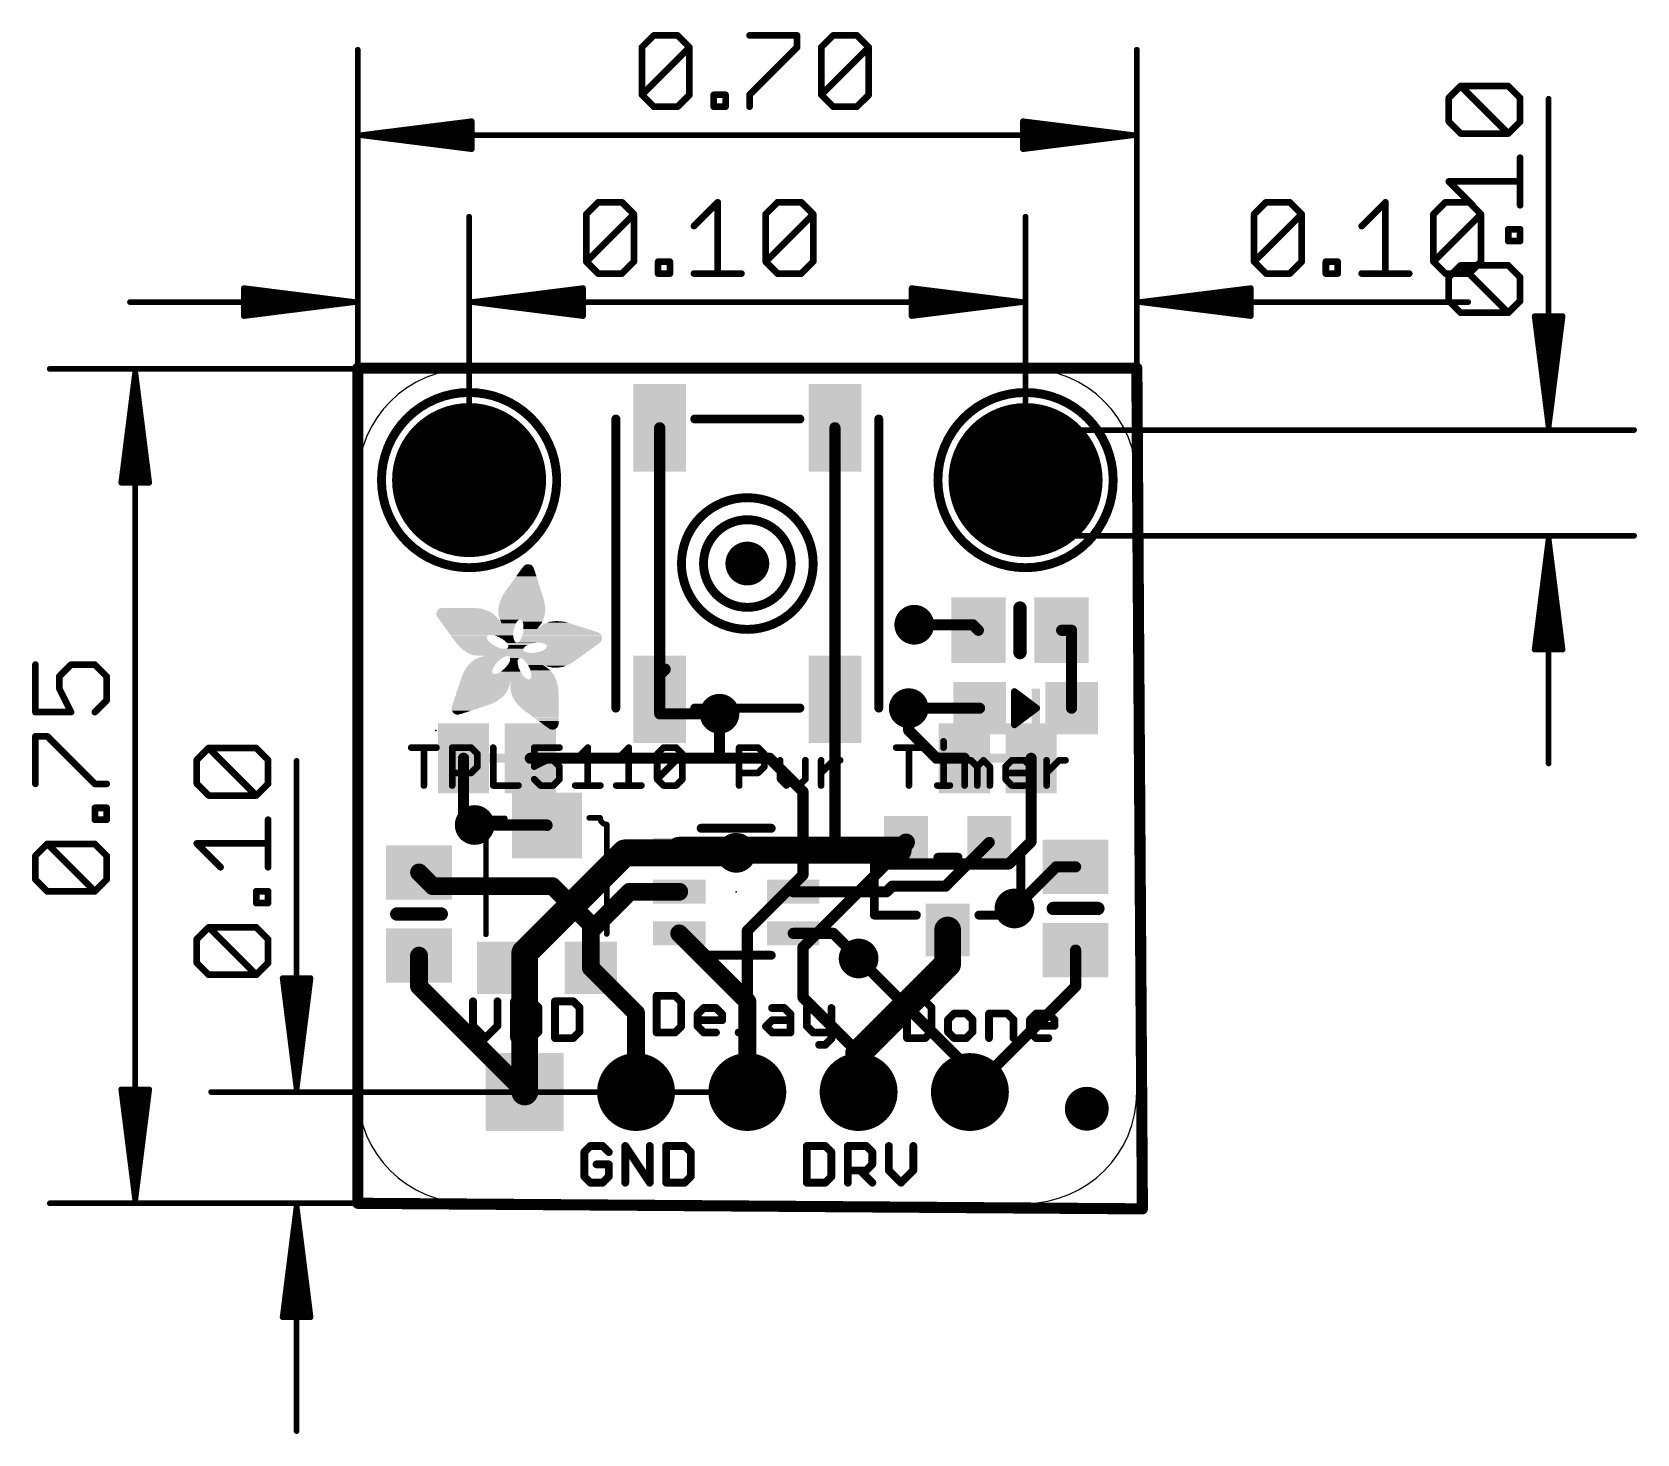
# Model space of a CAD drawing. Extents: x -9 to 27.7, y -5.6 to 26.4.
import ezdxf

# ---------------------------------------------------------------- set-up
doc = ezdxf.new("R2010")
doc.units = 0
for name, color, linetype in [('1', 12, 'CONTINUOUS'), ('16', 132, 'CONTINUOUS'), ('17', 110, 'CONTINUOUS'), ('18', 110, 'CONTINUOUS'), ('20', 53, 'CONTINUOUS'), ('21', 40, 'CONTINUOUS'), ('23', 53, 'CONTINUOUS'), ('47', 253, 'CONTINUOUS')]:
    doc.layers.add(name, color=color, linetype=linetype)

# ---------------------------------------------------------------- blocks, each defined once
blk = doc.blocks.new('RECT')
blk.add_solid([(-0.5, -0.5), (0.5, -0.5), (-0.5, 0.5), (0.5, 0.5)])
blk = doc.blocks.new('PIE')
at = {"const_width": 0.5}
blk.add_lwpolyline([(0, -0.25, 1), (0, 0.25, 1), (0, -0.25)], format="xyb", dxfattribs=at)
blk = doc.blocks.new('SQUAREP')
blk.add_solid([(-0.5, -0.5), (0.5, -0.5), (-0.5, 0.5), (0.5, 0.5)])
blk = doc.blocks.new('ROUNDP')
at = {"const_width": 0.5}
blk.add_lwpolyline([(0, -0.25, 1), (0, 0.25, 1), (0, -0.25)], format="xyb", dxfattribs=at)
blk = doc.blocks.new('ROUNDV')
at = {"const_width": 0.5}
blk.add_lwpolyline([(0, -0.25, 1), (0, 0.25, 1), (0, -0.25)], format="xyb", dxfattribs=at)

msp = doc.modelspace()

# ---------------------------------------------------------------- linework, layer by layer
at = {"layer": '1'}
for points, const_width in [([(5.366, 17.324), (5.366, 11.684)], 0.254), ([(9.366, 17.324), (9.366, 11.124)], 0.254), ([(12.512, 12.827), (11.176, 12.827)], 0.254), ([(12.639, 12.7), (12.512, 12.827)], 0.254), ([(14.539, 12.7), (14.766, 12.7)], 0.254), ([(14.766, 12.7), (14.766, 10.922)], 0.254), ([(5.493, 11.811), (5.366, 11.684)], 0.254), ([(5.366, 11.684), (5.366, 11.124)], 0.254), ([(5.366, 10.795), (5.366, 11.124)], 0.254), ([(9.366, 11.124), (9.366, 7.713)], 0.254), ([(12.666, 10.922), (11.049, 10.922)], 0.254), ([(6.731, 10.795), (5.366, 10.795)], 0.254), ([(2.794, 8.255), (1.143, 8.255)], 0.254), ([(2.794, 8.2445), (2.794, 8.255)], 0.254), ([(10.811, 7.681), (10.988, 7.858)], 0.4064), ([(7.112, 7.681), (5.812, 7.681)], 0.6096), ([(8.412, 7.681), (7.112, 7.681)], 0.6096), ([(7.112, 7.681), (7.112, 7.62)], 0.6096), ([(8.412, 7.681), (9.398, 7.681)], 0.6096), ([(9.398, 7.681), (10.811, 7.681)], 0.6096), ([(9.366, 7.713), (9.398, 7.681)], 0.254), ([(11.888, 6.858), (12.888, 7.858)], 0.254), ([(-0.127, 7.173), (0.188, 6.858)], 0.4064), ([(14.412, 7.3), (13.462, 6.35)], 0.254), ([(14.859, 7.3), (14.412, 7.3)], 0.254), ([(0.188, 6.858), (2.921, 6.858)], 0.4064), ([(2.921, 6.858), (3.794, 5.985)], 0.4064), ([(10.541, 6.731), (10.668, 6.858)], 0.254), ([(10.668, 6.858), (11.888, 6.858)], 0.254), ([(4.683, 6.731), (3.794, 5.842)], 0.4064), ([(5.812, 6.731), (4.683, 6.731)], 0.4064), ([(8.412, 6.731), (10.541, 6.731)], 0.254), ([(3.794, 5.985), (3.794, 5.842)], 0.4064), ([(3.794, 5.842), (3.794, 4.9945)], 0.4064), ([(5.812, 5.781), (7.366, 4.227)], 0.4064), ([(8.412, 5.781), (9.332, 5.781)], 0.254), ([(9.332, 5.781), (9.906, 5.207)], 0.254), ([(11.938, 5.858), (11.938, 5.08)], 0.6096), ([(14.859, 5.4), (14.859, 4.572)], 0.254), ([(-0.127, 5.273), (-0.127, 4.572)], 0.4064), ([(3.794, 4.9945), (4.826, 3.9625)], 0.4064), ([(11.938, 5.08), (9.906, 3.048)], 0.6096), ([(-0.127, 4.572), (2.286, 2.159)], 0.4064), ([(7.366, 4.227), (7.366, 2.159)], 0.4064), ([(14.859, 4.572), (12.446, 2.159)], 0.254), ([(4.826, 3.9625), (4.826, 2.159)], 0.4064), ([(9.906, 3.048), (9.906, 2.159)], 0.6096)]:
    msp.add_lwpolyline(points, dxfattribs=dict(at, const_width=const_width))
for points, const_width in [([(5.4295, 17.324, 1), (5.3025, 17.324)], 0.127), ([(9.4295, 17.324, 1), (9.3025, 17.324)], 0.127), ([(11.176, 12.8905, 1), (11.176, 12.7635)], 0.127), ([(12.5569, 12.8719, 1), (12.4671, 12.7821)], 0.127), ([(12.512, 12.7635, 1), (12.512, 12.8905)], 0.127), ([(14.539, 12.7635, 1), (14.539, 12.6365)], 0.127), ([(14.8295, 12.7, 1), (14.7025, 12.7)], 0.127), ([(14.766, 12.6365, 1), (14.766, 12.7635)], 0.127), ([(12.5941, 12.6551, 1), (12.6839, 12.7449)], 0.127), ([(5.4295, 11.684, 1), (5.3025, 11.684)], 0.127), ([(5.3211, 11.7289, 1), (5.4109, 11.6391)], 0.127), ([(5.3025, 11.684, 1), (5.4295, 11.684)], 0.127), ([(5.5379, 11.7661, 1), (5.4481, 11.8559)], 0.127), ([(5.4295, 11.124, 1), (5.3025, 11.124)], 0.127), ([(5.3025, 11.124, 1), (5.4295, 11.124)], 0.127), ([(9.4295, 11.124, 1), (9.3025, 11.124)], 0.127), ([(9.3025, 11.124, 1), (9.4295, 11.124)], 0.127), ([(11.049, 10.9855, 1), (11.049, 10.8585)], 0.127), ([(12.666, 10.8585, 1), (12.666, 10.9855)], 0.127), ([(5.366, 10.8585, 1), (5.366, 10.7315)], 0.127), ([(5.3025, 10.795, 1), (5.4295, 10.795)], 0.127), ([(6.731, 10.7315, 1), (6.731, 10.8585)], 0.127), ([(14.7025, 10.922, 1), (14.8295, 10.922)], 0.127), ([(1.143, 8.3185, 1), (1.143, 8.1915)], 0.127), ([(2.8575, 8.255, 1), (2.7305, 8.255)], 0.127), ([(2.7305, 8.2445, 1), (2.8575, 8.2445)], 0.127), ([(2.794, 8.1915, 1), (2.794, 8.3185)], 0.127), ([(11.0598, 7.7862, 1), (10.9162, 7.9298)], 0.2032), ([(5.812, 7.8334, 1), (5.812, 7.5286)], 0.3048), ([(7.112, 7.8334, 1), (7.112, 7.5286)], 0.3048), ([(7.2644, 7.681, 1), (6.9596, 7.681)], 0.3048), ([(6.9596, 7.62, 1), (7.2644, 7.62)], 0.3048), ([(7.112, 7.5286, 1), (7.112, 7.8334)], 0.3048), ([(8.412, 7.8334, 1), (8.412, 7.5286)], 0.3048), ([(8.412, 7.5286, 1), (8.412, 7.8334)], 0.3048), ([(9.398, 7.8334, 1), (9.398, 7.5286)], 0.3048), ([(9.4109, 7.7579, 1), (9.3211, 7.6681)], 0.127), ([(9.3025, 7.713, 1), (9.4295, 7.713)], 0.127), ([(9.398, 7.5286, 1), (9.398, 7.8334)], 0.3048), ([(9.3531, 7.6361, 1), (9.4429, 7.7259)], 0.127), ([(10.7392, 7.7528, 1), (10.8828, 7.6092)], 0.2032), ([(10.811, 7.5286, 1), (10.811, 7.8334)], 0.3048), ([(12.9329, 7.8131, 1), (12.8431, 7.9029)], 0.127), ([(-0.0552, 7.2448, 1), (-0.1988, 7.1012)], 0.2032), ([(14.412, 7.3635, 1), (14.412, 7.2365)], 0.127), ([(14.4569, 7.2551, 1), (14.3671, 7.3449)], 0.127), ([(14.859, 7.2365, 1), (14.859, 7.3635)], 0.127), ([(0.188, 6.9596, 1), (0.188, 6.7564)], 0.2032), ([(0.1162, 6.7862, 1), (0.2598, 6.9298)], 0.2032), ([(2.9928, 6.9298, 1), (2.8492, 6.7862)], 0.2032), ([(2.921, 6.7564, 1), (2.921, 6.9596)], 0.2032), ([(10.668, 6.9215, 1), (10.668, 6.7945)], 0.127), ([(10.7129, 6.8131, 1), (10.6231, 6.9029)], 0.127), ([(11.8431, 6.9029, 1), (11.9329, 6.8131)], 0.127), ([(11.888, 6.7945, 1), (11.888, 6.9215)], 0.127), ([(4.683, 6.8326, 1), (4.683, 6.6294)], 0.2032), ([(4.7548, 6.6592, 1), (4.6112, 6.8028)], 0.2032), ([(5.812, 6.6294, 1), (5.812, 6.8326)], 0.2032), ([(8.412, 6.7945, 1), (8.412, 6.6675)], 0.127), ([(10.4961, 6.7759, 1), (10.5859, 6.6861)], 0.127), ([(10.541, 6.6675, 1), (10.541, 6.7945)], 0.127), ([(13.4171, 6.3949, 1), (13.5069, 6.3051)], 0.127), ([(3.8956, 5.985, 1), (3.6924, 5.985)], 0.2032), ([(3.8956, 5.842, 1), (3.6924, 5.842)], 0.2032), ([(3.6924, 5.842, 1), (3.8956, 5.842)], 0.2032), ([(3.7222, 5.9138, 1), (3.8658, 5.7702)], 0.2032), ([(3.7222, 5.9132, 1), (3.8658, 6.0568)], 0.2032), ([(5.8838, 5.8528, 1), (5.7402, 5.7092)], 0.2032), ([(8.412, 5.8445, 1), (8.412, 5.7175)], 0.127), ([(9.3769, 5.8259, 1), (9.2871, 5.7361)], 0.127), ([(9.332, 5.7175, 1), (9.332, 5.8445)], 0.127), ([(12.0904, 5.858, 1), (11.7856, 5.858)], 0.3048), ([(14.9225, 5.4, 1), (14.7955, 5.4)], 0.127), ([(-0.0254, 5.273, 1), (-0.2286, 5.273)], 0.2032), ([(3.8658, 5.0663, 1), (3.7222, 4.9227)], 0.2032), ([(9.8611, 5.1621, 1), (9.9509, 5.2519)], 0.127), ([(11.7856, 5.08, 1), (12.0904, 5.08)], 0.3048), ([(12.0458, 4.9722, 1), (11.8302, 5.1878)], 0.3048), ([(-0.0552, 4.6438, 1), (-0.1988, 4.5002)], 0.2032), ([(3.6924, 4.9945, 1), (3.8956, 4.9945)], 0.2032), ([(-0.2286, 4.572, 1), (-0.0254, 4.572)], 0.2032), ([(7.4676, 4.227, 1), (7.2644, 4.227)], 0.2032), ([(7.2942, 4.1552, 1), (7.4378, 4.2988)], 0.2032), ([(14.7955, 4.572, 1), (14.9225, 4.572)], 0.127), ([(14.9039, 4.5271, 1), (14.8141, 4.6169)], 0.127), ([(4.9276, 3.9625, 1), (4.7244, 3.9625)], 0.2032), ([(4.7542, 3.8907, 1), (4.8978, 4.0343)], 0.2032), ([(9.7982, 3.1558, 1), (10.0138, 2.9402)], 0.3048), ([(10.0584, 3.048, 1), (9.7536, 3.048)], 0.3048), ([(2.2142, 2.0872, 1), (2.3578, 2.2308)], 0.2032), ([(4.7244, 2.159, 1), (4.9276, 2.159)], 0.2032), ([(7.2644, 2.159, 1), (7.4676, 2.159)], 0.2032), ([(9.7536, 2.159, 1), (10.0584, 2.159)], 0.3048), ([(12.4011, 2.2039, 1), (12.4909, 2.1141)], 0.127)]:
    msp.add_lwpolyline(points, format="xyb", dxfattribs=dict(at, const_width=const_width))
at = {"layer": '16'}
for points, const_width in [([(-1.524, -0.381), (-1.524, 18.684)], 0.254), ([(-1.524, 18.684), (16.256, 18.684)], 0.254), ([(16.256, 18.684), (16.383, -0.508)], 0.254), ([(11.049, 10.922), (11.049, 10.414)], 0.254), ([(6.731, 10.795), (6.731, 9.779)], 0.254), ([(11.049, 10.414), (11.684, 9.779)], 0.254), ([(0.889, 9.779), (0.889, 8.509)], 0.254), ([(2.413, 9.779), (6.731, 9.779)], 0.254), ([(6.731, 9.779), (7.874, 9.779)], 0.254), ([(7.874, 9.779), (8.636, 9.017)], 0.254), ([(11.684, 9.779), (12.319, 9.779)], 0.254), ([(13.843, 7.874), (13.843, 9.779)], 0.254), ([(8.636, 9.017), (8.636, 7.112)], 0.254), ([(0.889, 8.509), (1.143, 8.255)], 0.254), ([(4.572, 7.62), (2.286, 5.334)], 0.6096), ([(4.572, 7.62), (7.112, 7.62)], 0.6096), ([(13.335, 7.366), (13.843, 7.874)], 0.254), ([(10.541, 7.366), (8.636, 5.461)], 0.254), ([(13.335, 7.366), (10.541, 7.366)], 0.254), ([(8.636, 7.112), (7.366, 5.842)], 0.254), ([(13.462, 6.35), (13.462, 6.096)], 0.254), ([(7.366, 5.842), (7.366, 2.159)], 0.254), ([(2.286, 5.334), (2.286, 2.159)], 0.6096), ([(8.636, 5.461), (8.636, 4.318)], 0.254), ([(9.906, 5.207), (12.446, 2.667)], 0.254), ([(8.636, 4.318), (9.906, 3.048)], 0.254), ([(9.906, 3.048), (9.906, 2.159)], 0.254), ([(12.446, 2.667), (12.446, 2.159)], 0.254), ([(16.383, -0.508), (-1.524, -0.381)], 0.254)]:
    msp.add_lwpolyline(points, dxfattribs=dict(at, const_width=const_width))
for points, const_width in [([(-1.4605, 18.684, 1), (-1.5875, 18.684)], 0.127), ([(-1.524, 18.7475, 1), (-1.524, 18.6205)], 0.127), ([(16.3195, 18.6844, 1), (16.1925, 18.6836)], 0.127), ([(16.256, 18.6205, 1), (16.256, 18.7475)], 0.127), ([(11.1125, 10.922, 1), (10.9855, 10.922)], 0.127), ([(6.7945, 10.795, 1), (6.6675, 10.795)], 0.127), ([(11.0939, 10.4589, 1), (11.0041, 10.3691)], 0.127), ([(10.9855, 10.414, 1), (11.1125, 10.414)], 0.127), ([(0.9525, 9.779, 1), (0.8255, 9.779)], 0.127), ([(2.413, 9.8425, 1), (2.413, 9.7155)], 0.127), ([(6.731, 9.8425, 1), (6.731, 9.7155)], 0.127), ([(6.731, 9.7155, 1), (6.731, 9.8425)], 0.127), ([(7.9189, 9.8239, 1), (7.8291, 9.7341)], 0.127), ([(7.874, 9.7155, 1), (7.874, 9.8425)], 0.127), ([(11.684, 9.8425, 1), (11.684, 9.7155)], 0.127), ([(12.319, 9.7155, 1), (12.319, 9.8425)], 0.127), ([(13.9065, 9.779, 1), (13.7795, 9.779)], 0.127), ([(6.6675, 9.779, 1), (6.7945, 9.779)], 0.127), ([(11.6391, 9.7341, 1), (11.7289, 9.8239)], 0.127), ([(8.6995, 9.017, 1), (8.5725, 9.017)], 0.127), ([(8.5911, 8.9721, 1), (8.6809, 9.0619)], 0.127), ([(0.9339, 8.5539, 1), (0.8441, 8.4641)], 0.127), ([(0.8255, 8.509, 1), (0.9525, 8.509)], 0.127), ([(1.0981, 8.2101, 1), (1.1879, 8.2999)], 0.127), ([(4.572, 7.7724, 1), (4.572, 7.4676)], 0.3048), ([(4.6798, 7.5122, 1), (4.4642, 7.7278)], 0.3048), ([(7.112, 7.4676, 1), (7.112, 7.7724)], 0.3048), ([(13.7795, 7.874, 1), (13.9065, 7.874)], 0.127), ([(13.8879, 7.8291, 1), (13.7981, 7.9189)], 0.127), ([(10.541, 7.4295, 1), (10.541, 7.3025)], 0.127), ([(10.5859, 7.3211, 1), (10.4961, 7.4109)], 0.127), ([(13.2901, 7.4109, 1), (13.3799, 7.3211)], 0.127), ([(13.335, 7.3025, 1), (13.335, 7.4295)], 0.127), ([(8.5725, 7.112, 1), (8.6995, 7.112)], 0.127), ([(8.6809, 7.0671, 1), (8.5911, 7.1569)], 0.127), ([(13.5255, 6.35, 1), (13.3985, 6.35)], 0.127), ([(7.4295, 5.842, 1), (7.3025, 5.842)], 0.127), ([(7.3211, 5.8869, 1), (7.4109, 5.7971)], 0.127), ([(13.3985, 6.096, 1), (13.5255, 6.096)], 0.127), ([(2.1782, 5.4418, 1), (2.3938, 5.2262)], 0.3048), ([(2.4384, 5.334, 1), (2.1336, 5.334)], 0.3048), ([(8.6995, 5.461, 1), (8.5725, 5.461)], 0.127), ([(8.5911, 5.5059, 1), (8.6809, 5.4161)], 0.127), ([(9.9509, 5.2519, 1), (9.8611, 5.1621)], 0.127), ([(8.6809, 4.3629, 1), (8.5911, 4.2731)], 0.127), ([(8.5725, 4.318, 1), (8.6995, 4.318)], 0.127), ([(9.9695, 3.048, 1), (9.8425, 3.048)], 0.127), ([(9.8611, 3.0031, 1), (9.9509, 3.0929)], 0.127), ([(12.5095, 2.667, 1), (12.3825, 2.667)], 0.127), ([(12.4011, 2.6221, 1), (12.4909, 2.7119)], 0.127), ([(2.1336, 2.159, 1), (2.4384, 2.159)], 0.3048), ([(7.3025, 2.159, 1), (7.4295, 2.159)], 0.127), ([(9.8425, 2.159, 1), (9.9695, 2.159)], 0.127), ([(12.3825, 2.159, 1), (12.5095, 2.159)], 0.127), ([(-1.5235, -0.3175, 1), (-1.5245, -0.4445)], 0.127), ([(-1.5875, -0.381, 1), (-1.4605, -0.381)], 0.127), ([(16.3195, -0.5084, 1), (16.4465, -0.5076)], 0.127), ([(16.3825, -0.5715, 1), (16.3835, -0.4445)], 0.127)]:
    msp.add_lwpolyline(points, format="xyb", dxfattribs=dict(at, const_width=const_width))
at = {"layer": '20'}
for p, q in [((1.016, 18.669), (13.716, 18.669)), ((-1.524, 2.159), (-1.524, 16.129)), ((16.256, 16.129), (16.256, 2.159)), ((13.716, -0.381), (1.016, -0.381))]:
    msp.add_line(p, q, dxfattribs=at)
for centre, start, end in [((1.016, 16.129), 90, 180), ((13.716, 16.129), 0, 90), ((1.016, 2.159), 180, 270), ((13.716, 2.159), 270, 0)]:
    msp.add_arc(centre, 2.54, start, end, dxfattribs=at)
at = {"layer": '21'}
for points, const_width in [([(1.016, 14.129, 1), (1.016, 18.129, 1), (1.016, 14.129)], 0.2032), ([(13.716, 14.129, 1), (13.716, 18.129, 1), (13.716, 14.129)], 0.2032), ([(4.4168, 17.524, 1), (4.3152, 17.524)], 0.1016), ([(6.166, 17.5748, 1), (6.166, 17.4732)], 0.1016), ([(8.566, 17.4732, 1), (8.566, 17.5748)], 0.1016), ([(10.4168, 17.524, 1), (10.3152, 17.524)], 0.1016), ([(7.366, 12.7207, 1), (7.366, 15.7273, 1), (7.366, 12.7207)], 0.2032), ([(7.366, 13.224, 1), (7.366, 15.224, 1), (7.366, 13.224)], 0.2032), ([(13.6652, 13.208, 1), (13.5128, 13.208)], 0.1524), ([(13.5128, 12.192, 1), (13.6652, 12.192)], 0.1524), ([(13.4849, 11.3335, 1), (13.4391, 11.2725)], 0.0762), ([(13.5001, 11.303, 1), (13.4239, 11.303)], 0.0762), ([(6.166, 10.9748, 1), (6.166, 10.8732)], 0.1016), ([(8.566, 10.8732, 1), (8.566, 10.9748)], 0.1016), ([(13.462, 11.3157, 1), (13.462, 11.2395)], 0.0762), ([(13.462, 11.1633, 1), (13.462, 11.0871)], 0.0762), ([(13.462, 11.0109, 1), (13.462, 10.9347)], 0.0762), ([(13.4959, 11.2395, 1), (13.4959, 11.3157)], 0.0762), ([(13.6991, 11.0871, 1), (13.6991, 11.1633)], 0.0762), ([(13.9023, 10.9347, 1), (13.9023, 11.0109)], 0.0762), ([(13.9929, 10.8915, 1), (13.9471, 10.9525)], 0.0762), ([(13.9471, 10.8915, 1), (13.9929, 10.9525)], 0.0762), ([(4.3152, 10.924, 1), (4.4168, 10.924)], 0.1016), ([(10.3152, 10.924, 1), (10.4168, 10.924)], 0.1016), ([(13.462, 10.8585, 1), (13.462, 10.7823)], 0.0762), ([(13.462, 10.7061, 1), (13.462, 10.6299)], 0.0762), ([(13.6313, 10.6299, 1), (13.6313, 10.7061)], 0.0762), ([(13.8345, 10.7823, 1), (13.8345, 10.8585)], 0.0762), ([(13.4391, 10.5715, 1), (13.4849, 10.5105)], 0.0762), ([(13.4239, 10.541, 1), (13.5001, 10.541)], 0.0762), ([(-0.3048, 10.0591, 1), (-0.3048, 9.9829)], 0.0762), ([(0.0214, 10.021, 1), (-0.0548, 10.021)], 0.0762), ([(0.2714, 9.9829, 1), (0.2714, 10.0591)], 0.0762), ([(0.6688, 10.021, 1), (0.5926, 10.021)], 0.0762), ([(0.6307, 10.0591, 1), (0.6307, 9.9829)], 0.0762), ([(1.0898, 10.048, 1), (1.0359, 9.9941)], 0.0762), ([(1.0629, 9.9829, 1), (1.0629, 10.0591)], 0.0762), ([(1.245, 9.877, 1), (1.1688, 9.877)], 0.0762), ([(1.18, 9.85, 1), (1.2339, 9.9039)], 0.0762), ([(1.6043, 10.021, 1), (1.5281, 10.021)], 0.0762), ([(2.5018, 10.0591, 1), (2.5018, 9.9829)], 0.0762), ([(2.5399, 10.021, 1), (2.4637, 10.021)], 0.0762), ([(3.078, 9.9829, 1), (3.078, 10.0591)], 0.0762), ([(3.7635, 10.021, 1), (3.6873, 10.021)], 0.0762), ([(3.7523, 9.9941, 1), (3.6984, 10.048)], 0.0762), ([(4.699, 10.021, 1), (4.6228, 10.021)], 0.0762), ([(4.6878, 9.9941, 1), (4.634, 10.048)], 0.0762), ([(5.3464, 9.877, 1), (5.2702, 9.877)], 0.0762), ([(5.2814, 9.9039, 1), (5.3353, 9.85)], 0.0762), ([(5.4524, 10.0591, 1), (5.4524, 9.9829)], 0.0762), ([(5.4793, 9.9941, 1), (5.4254, 10.048)], 0.0762), ([(5.7674, 10.048, 1), (5.7135, 9.9941)], 0.0762), ([(5.7405, 9.9829, 1), (5.7405, 10.0591)], 0.0762), ([(5.9226, 9.877, 1), (5.8464, 9.877)], 0.0762), ([(5.9115, 9.85, 1), (5.8576, 9.9039)], 0.0762), ([(5.8576, 9.85, 1), (5.9115, 9.9039)], 0.0762), ([(7.2175, 10.021, 1), (7.1413, 10.021)], 0.0762), ([(7.1794, 10.0591, 1), (7.1794, 9.9829)], 0.0762), ([(7.6385, 10.048, 1), (7.5846, 9.9941)], 0.0762), ([(7.6115, 9.9829, 1), (7.6115, 10.0591)], 0.0762), ([(7.7937, 9.877, 1), (7.7175, 9.877)], 0.0762), ([(7.7286, 9.85, 1), (7.7825, 9.9039)], 0.0762), ([(10.7655, 10.0591, 1), (10.7655, 9.9829)], 0.0762), ([(11.0917, 10.021, 1), (11.0155, 10.021)], 0.0762), ([(11.3417, 9.9829, 1), (11.3417, 10.0591)], 0.0762), ([(11.8832, 10.1651, 1), (11.807, 10.1651)], 0.0762), ([(11.807, 10.021, 1), (11.8832, 10.021)], 0.0762), ([(1.1688, 9.5889, 1), (1.245, 9.5889)], 0.0762), ([(1.2339, 9.5619, 1), (1.18, 9.6158)], 0.0762), ([(2.4847, 9.6229, 1), (2.5188, 9.5548)], 0.0762), ([(2.4637, 9.5889, 1), (2.5399, 9.5889)], 0.0762), ([(2.7899, 9.771, 1), (2.7899, 9.6948)], 0.0762), ([(2.8069, 9.6988, 1), (2.7728, 9.767)], 0.0762), ([(2.9609, 9.7599, 1), (2.907, 9.706)], 0.0762), ([(2.9339, 9.6948, 1), (2.9339, 9.771)], 0.0762), ([(3.1161, 9.5889, 1), (3.0399, 9.5889)], 0.0762), ([(3.051, 9.5619, 1), (3.1049, 9.6158)], 0.0762), ([(3.4103, 9.7599, 1), (3.4642, 9.706)], 0.0762), ([(4.3459, 9.7599, 1), (4.3997, 9.706)], 0.0762), ([(7.7175, 9.5889, 1), (7.7937, 9.5889)], 0.0762), ([(7.7825, 9.5619, 1), (7.7286, 9.6158)], 0.0762), ([(8.153, 9.7329, 1), (8.0768, 9.7329)], 0.0762), ([(8.7292, 9.7329, 1), (8.653, 9.7329)], 0.0762), ([(9.0885, 9.7329, 1), (9.0123, 9.7329)], 0.0762), ([(9.3385, 9.771, 1), (9.3385, 9.6948)], 0.0762), ([(9.3654, 9.706, 1), (9.3116, 9.7599)], 0.0762), ([(9.4826, 9.6948, 1), (9.4826, 9.771)], 0.0762), ([(11.701, 9.771, 1), (11.701, 9.6948)], 0.0762), ([(11.8832, 9.7329, 1), (11.807, 9.7329)], 0.0762), ([(11.8451, 9.6948, 1), (11.8451, 9.771)], 0.0762), ([(12.3628, 9.7329, 1), (12.2866, 9.7329)], 0.0762), ([(12.3247, 9.771, 1), (12.3247, 9.6948)], 0.0762), ([(12.4957, 9.7599, 1), (12.4418, 9.706)], 0.0762), ([(12.4688, 9.6948, 1), (12.4688, 9.771)], 0.0762), ([(12.6509, 9.5889, 1), (12.5747, 9.5889)], 0.0762), ([(12.5859, 9.6158, 1), (12.6398, 9.5619)], 0.0762), ([(12.5859, 9.5619, 1), (12.6398, 9.6158)], 0.0762), ([(12.7838, 9.7599, 1), (12.7299, 9.706)], 0.0762), ([(12.7838, 9.706, 1), (12.7299, 9.7599)], 0.0762), ([(12.939, 9.5889, 1), (12.8628, 9.5889)], 0.0762), ([(12.874, 9.5619, 1), (12.9279, 9.6158)], 0.0762), ([(13.2983, 9.5889, 1), (13.2221, 9.5889)], 0.0762), ([(13.2333, 9.6158, 1), (13.2872, 9.5619)], 0.0762), ([(13.4043, 9.771, 1), (13.4043, 9.6948)], 0.0762), ([(13.4312, 9.706, 1), (13.3773, 9.7599)], 0.0762), ([(13.7193, 9.7599, 1), (13.6654, 9.706)], 0.0762), ([(13.6924, 9.6948, 1), (13.6924, 9.771)], 0.0762), ([(13.8745, 9.5889, 1), (13.7983, 9.5889)], 0.0762), ([(13.8095, 9.5619, 1), (13.8634, 9.6158)], 0.0762), ([(14.2338, 9.7329, 1), (14.1576, 9.7329)], 0.0762), ([(14.4839, 9.771, 1), (14.4839, 9.6948)], 0.0762), ([(14.5108, 9.706, 1), (14.4569, 9.7599)], 0.0762), ([(14.6279, 9.6948, 1), (14.6279, 9.771)], 0.0762), ([(-0.0548, 9.1567, 1), (0.0214, 9.1567)], 0.0762), ([(0.6307, 9.4829, 1), (0.6307, 9.4067)], 0.0762), ([(0.5926, 9.1567, 1), (0.6688, 9.1567)], 0.0762), ([(1.0359, 9.4718, 1), (1.0898, 9.4179)], 0.0762), ([(1.0629, 9.4067, 1), (1.0629, 9.4829)], 0.0762), ([(1.5662, 9.1948, 1), (1.5662, 9.1186)], 0.0762), ([(1.5281, 9.1567, 1), (1.6043, 9.1567)], 0.0762), ([(2.1425, 9.1186, 1), (2.1425, 9.1948)], 0.0762), ([(2.5287, 9.3277, 1), (2.4748, 9.2738)], 0.0762), ([(2.6458, 9.1948, 1), (2.6458, 9.1186)], 0.0762), ([(2.6189, 9.1298, 1), (2.6728, 9.1836)], 0.0762), ([(2.907, 9.1836, 1), (2.9609, 9.1298)], 0.0762), ([(2.9339, 9.1186, 1), (2.9339, 9.1948)], 0.0762), ([(3.0399, 9.3008, 1), (3.1161, 9.3008)], 0.0762), ([(3.1049, 9.2738, 1), (3.051, 9.3277)], 0.0762), ([(3.4373, 9.1948, 1), (3.4373, 9.1186)], 0.0762), ([(3.6873, 9.1567, 1), (3.7635, 9.1567)], 0.0762), ([(4.0135, 9.1186, 1), (4.0135, 9.1948)], 0.0762), ([(4.3728, 9.1948, 1), (4.3728, 9.1186)], 0.0762), ([(4.6228, 9.1567, 1), (4.699, 9.1567)], 0.0762), ([(4.949, 9.1186, 1), (4.949, 9.1948)], 0.0762), ([(5.3353, 9.3277, 1), (5.2814, 9.2738)], 0.0762), ([(5.2814, 9.3277, 1), (5.3353, 9.2738)], 0.0762), ([(5.2702, 9.3008, 1), (5.3464, 9.3008)], 0.0762), ([(5.4524, 9.1948, 1), (5.4524, 9.1186)], 0.0762), ([(5.4254, 9.1298, 1), (5.4793, 9.1836)], 0.0762), ([(5.7135, 9.1836, 1), (5.7674, 9.1298)], 0.0762), ([(5.7405, 9.1186, 1), (5.7405, 9.1948)], 0.0762), ([(5.8464, 9.3008, 1), (5.9226, 9.3008)], 0.0762), ([(5.9115, 9.2738, 1), (5.8576, 9.3277)], 0.0762), ([(7.1794, 9.4829, 1), (7.1794, 9.4067)], 0.0762), ([(7.1413, 9.1567, 1), (7.2175, 9.1567)], 0.0762), ([(7.5846, 9.4718, 1), (7.6385, 9.4179)], 0.0762), ([(7.6115, 9.4067, 1), (7.6115, 9.4829)], 0.0762), ([(8.1418, 9.3277, 1), (8.0879, 9.2738)], 0.0762), ([(8.0768, 9.3008, 1), (8.153, 9.3008)], 0.0762), ([(8.232, 9.1836, 1), (8.2859, 9.1298)], 0.0762), ([(8.232, 9.1298, 1), (8.2859, 9.1836)], 0.0762), ([(8.4299, 9.3277, 1), (8.376, 9.2738)], 0.0762), ([(8.4299, 9.2738, 1), (8.376, 9.3277)], 0.0762), ([(8.5201, 9.1836, 1), (8.574, 9.1298)], 0.0762), ([(8.5201, 9.1298, 1), (8.574, 9.1836)], 0.0762), ([(8.653, 9.3008, 1), (8.7292, 9.3008)], 0.0762), ([(8.718, 9.2738, 1), (8.6642, 9.3277)], 0.0762), ([(9.0234, 9.4718, 1), (9.0773, 9.4179)], 0.0762), ([(9.0123, 9.1567, 1), (9.0885, 9.1567)], 0.0762), ([(11.0155, 9.1567, 1), (11.0917, 9.1567)], 0.0762), ([(11.701, 9.1948, 1), (11.701, 9.1186)], 0.0762), ([(11.807, 9.1567, 1), (11.8832, 9.1567)], 0.0762), ([(11.9891, 9.1186, 1), (11.9891, 9.1948)], 0.0762), ([(12.2866, 9.1567, 1), (12.3628, 9.1567)], 0.0762), ([(12.5747, 9.1567, 1), (12.6509, 9.1567)], 0.0762), ([(12.8628, 9.1567, 1), (12.939, 9.1567)], 0.0762), ([(13.2602, 9.4829, 1), (13.2602, 9.4067)], 0.0762), ([(13.2872, 9.3277, 1), (13.2333, 9.2738)], 0.0762), ([(13.2221, 9.3008, 1), (13.2983, 9.3008)], 0.0762), ([(13.4043, 9.1948, 1), (13.4043, 9.1186)], 0.0762), ([(13.3773, 9.1298, 1), (13.4312, 9.1836)], 0.0762), ([(13.6924, 9.1186, 1), (13.6924, 9.1948)], 0.0762), ([(13.7983, 9.4448, 1), (13.8745, 9.4448)], 0.0762), ([(13.8364, 9.4067, 1), (13.8364, 9.4829)], 0.0762), ([(14.1688, 9.4718, 1), (14.2227, 9.4179)], 0.0762), ([(14.1576, 9.1567, 1), (14.2338, 9.1567)], 0.0762), ([(1.4005, 8.248, 0.4142), (1.5605, 8.408)], 0.127), ([(1.5605, 8.4398, 1), (1.5605, 8.3763)], 0.0635), ([(1.5922, 8.408, 1), (1.5288, 8.408)], 0.0635), ([(1.8305, 8.3763, 1), (1.8305, 8.4398)], 0.0635), ([(3.7575, 8.4498, 1), (3.7575, 8.3863)], 0.0635), ([(4.0075, 8.418, 0.4142), (4.1575, 8.268)], 0.127), ([(4.0393, 8.418, 1), (3.9758, 8.418)], 0.0635), ([(4.0075, 8.3863, 1), (4.0075, 8.4498)], 0.0635), ([(1.4005, 8.2798, 1), (1.4005, 8.2163)], 0.0635), ([(1.4323, 8.248, 1), (1.3688, 8.248)], 0.0635), ([(4.1893, 8.268, 1), (4.1258, 8.268)], 0.0635), ([(4.1575, 8.2363, 1), (4.1575, 8.2998)], 0.0635), ([(6.312, 8.2318, 1), (6.312, 8.1302)], 0.1016), ([(7.912, 8.1302, 1), (7.912, 8.2318)], 0.1016), ([(6.762, 7.581, 1), (6.762, 7.781, 1), (6.762, 7.581)], 0.2032), ([(10.3164, 7.5104, 1), (10.2148, 7.5104)], 0.1016), ([(11.7156, 7.5692, 1), (11.7156, 7.4676)], 0.1016), ([(12.1744, 7.4676, 1), (12.1744, 7.5692)], 0.1016), ([(13.6612, 7.5104, 1), (13.5596, 7.5104)], 0.1016), ([(-0.635, 6.2992, 1), (-0.635, 6.1468)], 0.1524), ([(0.381, 6.1468, 1), (0.381, 6.2992)], 0.1524), ([(10.2656, 6.2484, 1), (10.2656, 6.1468)], 0.1016), ([(10.2148, 6.1976, 1), (10.3164, 6.1976)], 0.1016), ([(11.2244, 6.1468, 1), (11.2244, 6.2484)], 0.1016), ([(12.6516, 6.2484, 1), (12.6516, 6.1468)], 0.1016), ([(13.5596, 6.1976, 1), (13.6612, 6.1976)], 0.1016), ([(13.6104, 6.1468, 1), (13.6104, 6.2484)], 0.1016), ([(14.351, 6.4262, 1), (14.351, 6.2738)], 0.1524), ([(15.367, 6.2738, 1), (15.367, 6.4262)], 0.1524), ([(1.3688, 5.758, 1), (1.4323, 5.758)], 0.0635), ([(4.1258, 5.768, 1), (4.1893, 5.768)], 0.0635), ([(6.312, 5.3318, 1), (6.312, 5.2302)], 0.1016), ([(7.912, 5.2302, 1), (7.912, 5.3318)], 0.1016), ([(5.3404, 4.3568, 1), (5.2515, 4.3568)], 0.0889), ([(5.2959, 4.4013, 1), (5.2959, 4.3124)], 0.0889), ([(5.7468, 4.3882, 1), (5.6839, 4.3254)], 0.0889), ([(5.7154, 4.3124, 1), (5.7154, 4.4013)], 0.0889), ([(7.1669, 4.4013, 1), (7.1669, 4.3124)], 0.0889), ([(7.3512, 4.3568, 1), (7.2623, 4.3568)], 0.0889), ([(7.3068, 4.3124, 1), (7.3068, 4.4013)], 0.0889), ([(1.1494, 4.2298, 1), (1.0604, 4.2298)], 0.0889), ([(1.7086, 4.2298, 1), (1.6197, 4.2298)], 0.0889), ([(2.0404, 4.2743, 1), (2.0404, 4.1854)], 0.0889), ([(2.0849, 4.2298, 1), (1.996, 4.2298)], 0.0889), ([(2.4913, 4.2612, 1), (2.4284, 4.1984)], 0.0889), ([(2.4599, 4.1854, 1), (2.4599, 4.2743)], 0.0889), ([(2.6441, 4.09, 1), (2.5552, 4.09)], 0.0889), ([(2.5683, 4.0586, 1), (2.6311, 4.1214)], 0.0889), ([(2.9759, 4.2743, 1), (2.9759, 4.1854)], 0.0889), ([(3.0204, 4.2298, 1), (2.9315, 4.2298)], 0.0889), ([(3.4268, 4.2612, 1), (3.364, 4.1984)], 0.0889), ([(3.3954, 4.1854, 1), (3.3954, 4.2743)], 0.0889), ([(3.5797, 4.09, 1), (3.4908, 4.09)], 0.0889), ([(3.5038, 4.0586, 1), (3.5666, 4.1214)], 0.0889), ([(5.8996, 4.217, 1), (5.8107, 4.217)], 0.0889), ([(5.8237, 4.1856, 1), (5.8866, 4.2484)], 0.0889), ([(6.3712, 4.1216, 1), (6.3712, 4.0327)], 0.0889), ([(6.4027, 4.0457, 1), (6.3398, 4.1086)], 0.0889), ([(6.6823, 4.1086, 1), (6.6194, 4.0457)], 0.0889), ([(6.6509, 4.0327, 1), (6.6509, 4.1216)], 0.0889), ([(7.9304, 4.1216, 1), (7.9304, 4.0327)], 0.0889), ([(8.2415, 4.1086, 1), (8.1786, 4.0457)], 0.0889), ([(8.2101, 4.0327, 1), (8.2101, 4.1216)], 0.0889), ([(8.7706, 4.0772, 1), (8.6817, 4.0772)], 0.0889), ([(9.3299, 4.0772, 1), (9.241, 4.0772)], 0.0889), ([(11.0109, 4.2743, 1), (11.0109, 4.1854)], 0.0889), ([(11.0554, 4.2298, 1), (10.9665, 4.2298)], 0.0889), ([(11.4618, 4.2612, 1), (11.3989, 4.1984)], 0.0889), ([(11.4304, 4.1854, 1), (11.4304, 4.2743)], 0.0889), ([(11.6146, 4.09, 1), (11.5257, 4.09)], 0.0889), ([(11.5387, 4.0586, 1), (11.6016, 4.1214)], 0.0889), ([(12.0862, 3.9946, 1), (12.0862, 3.9057)], 0.0889), ([(12.1177, 3.9187, 1), (12.0548, 3.9816)], 0.0889), ([(12.3973, 3.9816, 1), (12.3344, 3.9187)], 0.0889), ([(12.3659, 3.9057, 1), (12.3659, 3.9946)], 0.0889), ([(12.8819, 3.9946, 1), (12.8819, 3.9057)], 0.0889), ([(12.9264, 3.9502, 1), (12.8375, 3.9502)], 0.0889), ([(13.3328, 3.9816, 1), (13.27, 3.9187)], 0.0889), ([(13.3014, 3.9057, 1), (13.3014, 3.9946)], 0.0889), ([(13.9573, 3.9946, 1), (13.9573, 3.9057)], 0.0889), ([(13.9887, 3.9187, 1), (13.9258, 3.9816)], 0.0889), ([(14.2683, 3.9816, 1), (14.2055, 3.9187)], 0.0889), ([(14.2369, 3.9057, 1), (14.2369, 3.9946)], 0.0889), ([(1.0604, 3.6705, 1), (1.1494, 3.6705)], 0.0889), ([(1.1363, 3.702, 1), (1.0735, 3.6391)], 0.0889), ([(1.6197, 3.6705, 1), (1.7086, 3.6705)], 0.0889), ([(1.6956, 3.6391, 1), (1.6327, 3.702)], 0.0889), ([(5.8107, 3.6577, 1), (5.8996, 3.6577)], 0.0889), ([(5.8866, 3.6263, 1), (5.8237, 3.6891)], 0.0889), ([(6.2, 3.9688, 1), (6.2628, 3.9059)], 0.0889), ([(6.2314, 3.842, 1), (6.2314, 3.7531)], 0.0889), ([(6.2628, 3.6891, 1), (6.2, 3.6263)], 0.0889), ([(6.2759, 3.9374, 1), (6.187, 3.9374)], 0.0889), ([(6.187, 3.6577, 1), (6.2759, 3.6577)], 0.0889), ([(6.8351, 3.9374, 1), (6.7462, 3.9374)], 0.0889), ([(6.7462, 3.7975, 1), (6.8351, 3.7975)], 0.0889), ([(6.7593, 3.9059, 1), (6.8221, 3.9688)], 0.0889), ([(6.7907, 3.7531, 1), (6.7907, 3.842)], 0.0889), ([(7.822, 3.6891, 1), (7.7592, 3.6263)], 0.0889), ([(7.7592, 3.6891, 1), (7.822, 3.6263)], 0.0889), ([(7.9304, 3.842, 1), (7.9304, 3.7531)], 0.0889), ([(7.9619, 3.7661, 1), (7.899, 3.829)], 0.0889), ([(8.3943, 3.9374, 1), (8.3054, 3.9374)], 0.0889), ([(8.3185, 3.9059, 1), (8.3813, 3.9688)], 0.0889), ([(8.3499, 3.7531, 1), (8.3499, 3.842)], 0.0889), ([(8.6817, 3.6577, 1), (8.7706, 3.6577)], 0.0889), ([(8.7576, 3.6891, 1), (8.6947, 3.6263)], 0.0889), ([(11.9909, 3.8104, 1), (11.902, 3.8104)], 0.0889), ([(11.915, 3.8418, 1), (11.9778, 3.7789)], 0.0889), ([(12.5501, 3.8104, 1), (12.4612, 3.8104)], 0.0889), ([(12.4743, 3.7789, 1), (12.5371, 3.8418)], 0.0889), ([(13.4857, 3.8104, 1), (13.3968, 3.8104)], 0.0889), ([(13.4098, 3.7789, 1), (13.4726, 3.8418)], 0.0889), ([(13.786, 3.8418, 1), (13.8489, 3.7789)], 0.0889), ([(13.8619, 3.8104, 1), (13.773, 3.8104)], 0.0889), ([(13.8175, 3.715, 1), (13.8175, 3.6261)], 0.0889), ([(14.4212, 3.8104, 1), (14.3323, 3.8104)], 0.0889), ([(14.3323, 3.6705, 1), (14.4212, 3.6705)], 0.0889), ([(14.3453, 3.7789, 1), (14.4082, 3.8418)], 0.0889), ([(14.3767, 3.6261, 1), (14.3767, 3.715)], 0.0889), ([(1.3531, 3.4223, 1), (1.416, 3.3595)], 0.0889), ([(1.3531, 3.3595, 1), (1.416, 3.4223)], 0.0889), ([(2.0404, 3.4354, 1), (2.0404, 3.3465)], 0.0889), ([(1.996, 3.3909, 1), (2.0849, 3.3909)], 0.0889), ([(2.4284, 3.4223, 1), (2.4913, 3.3595)], 0.0889), ([(2.4599, 3.3465, 1), (2.4599, 3.4354)], 0.0889), ([(2.5552, 3.5307, 1), (2.6441, 3.5307)], 0.0889), ([(2.6311, 3.4993, 1), (2.5683, 3.5621)], 0.0889), ([(2.9759, 3.4354, 1), (2.9759, 3.3465)], 0.0889), ([(2.9315, 3.3909, 1), (3.0204, 3.3909)], 0.0889), ([(3.364, 3.4223, 1), (3.4268, 3.3595)], 0.0889), ([(3.3954, 3.3465, 1), (3.3954, 3.4354)], 0.0889), ([(3.4908, 3.5307, 1), (3.5797, 3.5307)], 0.0889), ([(3.5666, 3.4993, 1), (3.5038, 3.5621)], 0.0889), ([(5.2959, 3.5623, 1), (5.2959, 3.4735)], 0.0889), ([(5.2515, 3.5179, 1), (5.3404, 3.5179)], 0.0889), ([(5.6839, 3.5493, 1), (5.7468, 3.4865)], 0.0889), ([(5.7154, 3.4735, 1), (5.7154, 3.5623)], 0.0889), ([(6.3712, 3.5623, 1), (6.3712, 3.4735)], 0.0889), ([(6.3398, 3.4865, 1), (6.4027, 3.5493)], 0.0889), ([(6.6509, 3.4735, 1), (6.6509, 3.5623)], 0.0889), ([(7.1669, 3.5623, 1), (7.1669, 3.4735)], 0.0889), ([(7.2623, 3.5179, 1), (7.3512, 3.5179)], 0.0889), ([(7.4466, 3.4735, 1), (7.4466, 3.5623)], 0.0889), ([(7.9304, 3.5623, 1), (7.9304, 3.4735)], 0.0889), ([(7.899, 3.4865, 1), (7.9619, 3.5493)], 0.0889), ([(8.3054, 3.5179, 1), (8.3943, 3.5179)], 0.0889), ([(8.3499, 3.4735, 1), (8.3499, 3.5623)], 0.0889), ([(8.866, 3.5623, 1), (8.866, 3.4735)], 0.0889), ([(8.8345, 3.4865, 1), (8.8974, 3.5493)], 0.0889), ([(9.0058, 3.2827, 1), (9.0058, 3.1938)], 0.0889), ([(9.1142, 3.2697, 1), (9.177, 3.2068)], 0.0889), ([(9.1456, 3.1938, 1), (9.1456, 3.2827)], 0.0889), ([(9.241, 3.3781, 1), (9.3299, 3.3781)], 0.0889), ([(9.3168, 3.3467, 1), (9.254, 3.4095)], 0.0889), ([(9.2854, 3.4735, 1), (9.2854, 3.5623)], 0.0889), ([(11.0109, 3.4354, 1), (11.0109, 3.3465)], 0.0889), ([(10.9665, 3.3909, 1), (11.0554, 3.3909)], 0.0889), ([(11.3989, 3.4223, 1), (11.4618, 3.3595)], 0.0889), ([(11.4304, 3.3465, 1), (11.4304, 3.4354)], 0.0889), ([(11.5257, 3.5307, 1), (11.6146, 3.5307)], 0.0889), ([(11.6016, 3.4993, 1), (11.5387, 3.5621)], 0.0889), ([(11.9778, 3.5621, 1), (11.915, 3.4993)], 0.0889), ([(11.902, 3.5307, 1), (11.9909, 3.5307)], 0.0889), ([(12.0862, 3.4354, 1), (12.0862, 3.3465)], 0.0889), ([(12.0548, 3.3595, 1), (12.1177, 3.4223)], 0.0889), ([(12.3344, 3.4223, 1), (12.3973, 3.3595)], 0.0889), ([(12.3659, 3.3465, 1), (12.3659, 3.4354)], 0.0889), ([(12.4612, 3.5307, 1), (12.5501, 3.5307)], 0.0889), ([(12.5371, 3.4993, 1), (12.4743, 3.5621)], 0.0889), ([(12.8375, 3.3909, 1), (12.9264, 3.3909)], 0.0889), ([(13.3968, 3.3909, 1), (13.4857, 3.3909)], 0.0889), ([(13.8489, 3.5621, 1), (13.786, 3.4993)], 0.0889), ([(13.773, 3.5307, 1), (13.8619, 3.5307)], 0.0889), ([(13.9573, 3.4354, 1), (13.9573, 3.3465)], 0.0889), ([(13.9258, 3.3595, 1), (13.9887, 3.4223)], 0.0889), ([(14.2369, 3.3465, 1), (14.2369, 3.4354)], 0.0889), ([(3.6894, 0.788, 1), (3.6005, 0.788)], 0.0889), ([(3.6135, 0.8194, 1), (3.6763, 0.7566)], 0.0889), ([(3.7847, 0.9723, 1), (3.7847, 0.8834)], 0.0889), ([(3.8161, 0.8964, 1), (3.7533, 0.9592)], 0.0889), ([(4.0958, 0.9592, 1), (4.0329, 0.8964)], 0.0889), ([(4.0644, 0.8834, 1), (4.0644, 0.9723)], 0.0889), ([(4.1727, 0.7566, 1), (4.2356, 0.8194)], 0.0889), ([(4.6174, 0.9525, 1), (4.5434, 0.9032)], 0.0889), ([(4.6249, 0.9278, 1), (4.536, 0.9278)], 0.0889), ([(5.1841, 0.9278, 1), (5.0952, 0.9278)], 0.0889), ([(5.5159, 0.9723, 1), (5.5159, 0.8834)], 0.0889), ([(5.5604, 0.9278, 1), (5.4715, 0.9278)], 0.0889), ([(5.9668, 0.9592, 1), (5.904, 0.8964)], 0.0889), ([(5.9354, 0.8834, 1), (5.9354, 0.9723)], 0.0889), ([(6.1197, 0.788, 1), (6.0308, 0.788)], 0.0889), ([(6.0438, 0.7566, 1), (6.1066, 0.8194)], 0.0889), ([(8.7249, 0.9723, 1), (8.7249, 0.8834)], 0.0889), ([(8.7693, 0.9278, 1), (8.6805, 0.9278)], 0.0889), ([(9.1758, 0.9592, 1), (9.1129, 0.8964)], 0.0889), ([(9.1444, 0.8834, 1), (9.1444, 0.9723)], 0.0889), ([(9.3286, 0.788, 1), (9.2397, 0.788)], 0.0889), ([(9.2527, 0.7566, 1), (9.3156, 0.8194)], 0.0889), ([(9.6604, 0.9723, 1), (9.6604, 0.8834)], 0.0889), ([(9.7049, 0.9278, 1), (9.616, 0.9278)], 0.0889), ([(10.1113, 0.9592, 1), (10.0484, 0.8964)], 0.0889), ([(10.0799, 0.8834, 1), (10.0799, 0.9723)], 0.0889), ([(10.2641, 0.788, 1), (10.1752, 0.788)], 0.0889), ([(10.1883, 0.7566, 1), (10.2511, 0.8194)], 0.0889), ([(10.6404, 0.9278, 1), (10.5515, 0.9278)], 0.0889), ([(11.1997, 0.9278, 1), (11.1108, 0.9278)], 0.0889), ([(3.9245, 0.5528, 1), (3.9245, 0.4639)], 0.0889), ([(4.2486, 0.5084, 1), (4.1597, 0.5084)], 0.0889), ([(4.2042, 0.4639, 1), (4.2042, 0.5528)], 0.0889), ([(9.6604, 0.413, 1), (9.6604, 0.3241)], 0.0889), ([(9.9715, 0.4, 1), (9.9086, 0.3371)], 0.0889), ([(10.0484, 0.4, 1), (10.1113, 0.3371)], 0.0889), ([(10.0799, 0.3241, 1), (10.0799, 0.413)], 0.0889), ([(10.1752, 0.5084, 1), (10.2641, 0.5084)], 0.0889), ([(10.2511, 0.4769, 1), (10.1883, 0.5398)], 0.0889), ([(10.6274, 0.4, 1), (10.5645, 0.3371)], 0.0889), ([(10.5515, 0.3685, 1), (10.6404, 0.3685)], 0.0889), ([(11.1108, 0.3685, 1), (11.1997, 0.3685)], 0.0889), ([(11.1866, 0.3371, 1), (11.1238, 0.4)], 0.0889), ([(3.6763, 0.2601, 1), (3.6135, 0.1973)], 0.0889), ([(3.6005, 0.2287, 1), (3.6894, 0.2287)], 0.0889), ([(3.7847, 0.1334, 1), (3.7847, 0.0445)], 0.0889), ([(3.7533, 0.0575, 1), (3.8161, 0.1203)], 0.0889), ([(4.0329, 0.1203, 1), (4.0958, 0.0575)], 0.0889), ([(4.0644, 0.0445, 1), (4.0644, 0.1334)], 0.0889), ([(4.1597, 0.2287, 1), (4.2486, 0.2287)], 0.0889), ([(4.2356, 0.1973, 1), (4.1727, 0.2601)], 0.0889), ([(4.536, 0.0889, 1), (4.6249, 0.0889)], 0.0889), ([(5.0952, 0.0889, 1), (5.1841, 0.0889)], 0.0889), ([(5.1027, 0.0642, 1), (5.1767, 0.1136)], 0.0889), ([(5.5159, 0.1334, 1), (5.5159, 0.0445)], 0.0889), ([(5.4715, 0.0889, 1), (5.5604, 0.0889)], 0.0889), ([(5.904, 0.1203, 1), (5.9668, 0.0575)], 0.0889), ([(5.9354, 0.0445, 1), (5.9354, 0.1334)], 0.0889), ([(6.0308, 0.2287, 1), (6.1197, 0.2287)], 0.0889), ([(6.1066, 0.1973, 1), (6.0438, 0.2601)], 0.0889), ([(8.7249, 0.1334, 1), (8.7249, 0.0445)], 0.0889), ([(8.6805, 0.0889, 1), (8.7693, 0.0889)], 0.0889), ([(9.1129, 0.1203, 1), (9.1758, 0.0575)], 0.0889), ([(9.1444, 0.0445, 1), (9.1444, 0.1334)], 0.0889), ([(9.2397, 0.2287, 1), (9.3286, 0.2287)], 0.0889), ([(9.3156, 0.1973, 1), (9.2527, 0.2601)], 0.0889), ([(9.616, 0.0889, 1), (9.7049, 0.0889)], 0.0889), ([(10.1883, 0.0575, 1), (10.2511, 0.1203)], 0.0889), ([(10.8441, 0.1203, 1), (10.907, 0.0575)], 0.0889), ([(10.8441, 0.0575, 1), (10.907, 0.1203)], 0.0889)]:
    msp.add_lwpolyline(points, format="xyb", dxfattribs=dict(at, const_width=const_width))
for points, const_width in [([(4.366, 10.924), (4.366, 17.524)], 0.2032), ([(6.166, 17.524), (8.566, 17.524)], 0.2032), ([(10.366, 17.524), (10.366, 10.924)], 0.2032), ([(13.589, 13.208), (13.589, 12.192)], 0.3048), ([(13.97, 10.922), (13.462, 11.303)], 0.1524), ([(13.462, 11.303), (13.462, 10.541)], 0.1524), ([(8.566, 10.924), (6.166, 10.924)], 0.2032), ([(13.462, 11.2776), (13.4959, 11.2776)], 0.1524), ([(13.462, 11.1252), (13.6991, 11.1252)], 0.1524), ([(13.462, 10.9728), (13.9023, 10.9728)], 0.1524), ([(13.462, 10.541), (13.97, 10.922)], 0.1524), ([(13.462, 10.8204), (13.8345, 10.8204)], 0.1524), ([(13.462, 10.668), (13.6313, 10.668)], 0.1524), ([(-0.3048, 10.021), (0.2714, 10.021)], 0.1524), ([(-0.0167, 9.1567), (-0.0167, 10.021)], 0.1524), ([(0.6307, 9.1567), (0.6307, 10.021)], 0.1524), ([(0.6307, 10.021), (1.0629, 10.021)], 0.1524), ([(1.0629, 10.021), (1.2069, 9.877)], 0.1524), ([(1.2069, 9.877), (1.2069, 9.5889)], 0.1524), ([(1.5662, 10.021), (1.5662, 9.1567)], 0.1524), ([(3.078, 10.021), (2.5018, 10.021)], 0.1524), ([(2.5018, 10.021), (2.5018, 9.5889)], 0.1524), ([(3.4373, 9.7329), (3.7254, 10.021)], 0.1524), ([(3.7254, 10.021), (3.7254, 9.1567)], 0.1524), ([(4.3728, 9.7329), (4.6609, 10.021)], 0.1524), ([(4.6609, 10.021), (4.6609, 9.1567)], 0.1524), ([(5.3083, 9.877), (5.4524, 10.021)], 0.1524), ([(5.3083, 9.3008), (5.3083, 9.877)], 0.1524), ([(5.3083, 9.3008), (5.8845, 9.877)], 0.1524), ([(5.4524, 10.021), (5.7405, 10.021)], 0.1524), ([(5.7405, 10.021), (5.8845, 9.877)], 0.1524), ([(5.8845, 9.877), (5.8845, 9.3008)], 0.1524), ([(7.1794, 9.1567), (7.1794, 10.021)], 0.1524), ([(7.1794, 10.021), (7.6115, 10.021)], 0.1524), ([(7.6115, 10.021), (7.7556, 9.877)], 0.1524), ([(7.7556, 9.877), (7.7556, 9.5889)], 0.1524), ([(10.7655, 10.021), (11.3417, 10.021)], 0.1524), ([(11.0536, 9.1567), (11.0536, 10.021)], 0.1524), ([(11.8451, 10.1651), (11.8451, 10.021)], 0.1524), ([(1.2069, 9.5889), (1.0629, 9.4448)], 0.1524), ([(2.5018, 9.5889), (2.7899, 9.7329)], 0.1524), ([(2.7899, 9.7329), (2.9339, 9.7329)], 0.1524), ([(2.9339, 9.7329), (3.078, 9.5889)], 0.1524), ([(3.078, 9.5889), (3.078, 9.3008)], 0.1524), ([(7.7556, 9.5889), (7.6115, 9.4448)], 0.1524), ([(8.1149, 9.7329), (8.1149, 9.3008)], 0.1524), ([(8.6911, 9.3008), (8.6911, 9.7329)], 0.1524), ([(9.0504, 9.1567), (9.0504, 9.7329)], 0.1524), ([(9.0504, 9.4448), (9.3385, 9.7329)], 0.1524), ([(9.3385, 9.7329), (9.4826, 9.7329)], 0.1524), ([(11.701, 9.7329), (11.8451, 9.7329)], 0.1524), ([(11.8451, 9.7329), (11.8451, 9.1567)], 0.1524), ([(12.3247, 9.1567), (12.3247, 9.7329)], 0.1524), ([(12.3247, 9.7329), (12.4688, 9.7329)], 0.1524), ([(12.4688, 9.7329), (12.6128, 9.5889)], 0.1524), ([(12.6128, 9.5889), (12.7569, 9.7329)], 0.1524), ([(12.6128, 9.5889), (12.6128, 9.1567)], 0.1524), ([(12.7569, 9.7329), (12.9009, 9.5889)], 0.1524), ([(12.9009, 9.5889), (12.9009, 9.1567)], 0.1524), ([(13.2602, 9.5889), (13.4043, 9.7329)], 0.1524), ([(13.2602, 9.3008), (13.2602, 9.5889)], 0.1524), ([(13.4043, 9.7329), (13.6924, 9.7329)], 0.1524), ([(13.6924, 9.7329), (13.8364, 9.5889)], 0.1524), ([(13.8364, 9.5889), (13.8364, 9.4448)], 0.1524), ([(14.1957, 9.1567), (14.1957, 9.7329)], 0.1524), ([(14.1957, 9.4448), (14.4839, 9.7329)], 0.1524), ([(14.4839, 9.7329), (14.6279, 9.7329)], 0.1524), ([(1.0629, 9.4448), (0.6307, 9.4448)], 0.1524), ([(1.5662, 9.1567), (2.1425, 9.1567)], 0.1524), ([(2.6458, 9.1567), (2.5018, 9.3008)], 0.1524), ([(2.9339, 9.1567), (2.6458, 9.1567)], 0.1524), ([(3.078, 9.3008), (2.9339, 9.1567)], 0.1524), ([(3.4373, 9.1567), (4.0135, 9.1567)], 0.1524), ([(4.3728, 9.1567), (4.949, 9.1567)], 0.1524), ([(5.4524, 9.1567), (5.3083, 9.3008)], 0.1524), ([(5.7405, 9.1567), (5.4524, 9.1567)], 0.1524), ([(5.8845, 9.3008), (5.7405, 9.1567)], 0.1524), ([(7.6115, 9.4448), (7.1794, 9.4448)], 0.1524), ([(8.1149, 9.3008), (8.2589, 9.1567)], 0.1524), ([(8.2589, 9.1567), (8.403, 9.3008)], 0.1524), ([(8.403, 9.3008), (8.547, 9.1567)], 0.1524), ([(8.547, 9.1567), (8.6911, 9.3008)], 0.1524), ([(11.701, 9.1567), (11.9891, 9.1567)], 0.1524), ([(13.8364, 9.4448), (13.2602, 9.4448)], 0.1524), ([(13.4043, 9.1567), (13.2602, 9.3008)], 0.1524), ([(13.6924, 9.1567), (13.4043, 9.1567)], 0.1524), ([(1.8305, 8.408), (1.5605, 8.408)], 0.127), ([(3.7575, 8.418), (4.0075, 8.418)], 0.127), ([(1.4005, 8.248), (1.4005, 5.758)], 0.127), ([(4.1575, 8.268), (4.1575, 5.768)], 0.127), ([(7.912, 8.181), (6.312, 8.181)], 0.2032), ([(10.2656, 6.1976), (10.2656, 7.5104)], 0.2032), ([(11.7156, 7.5184), (12.1744, 7.5184)], 0.2032), ([(13.6104, 7.5104), (13.6104, 6.1976)], 0.2032), ([(-0.635, 6.223), (0.381, 6.223)], 0.3048), ([(11.2244, 6.1976), (10.2656, 6.1976)], 0.2032), ([(13.6104, 6.1976), (12.6516, 6.1976)], 0.2032), ([(15.367, 6.35), (14.351, 6.35)], 0.3048), ([(6.312, 5.281), (7.912, 5.281)], 0.2032), ([(5.2959, 4.3568), (5.2959, 3.5179)], 0.1778), ([(5.7154, 4.3568), (5.2959, 4.3568)], 0.1778), ([(5.8552, 4.217), (5.7154, 4.3568)], 0.1778), ([(7.1669, 4.3568), (7.3068, 4.3568)], 0.1778), ([(7.3068, 4.3568), (7.3068, 3.5179)], 0.1778), ([(1.1049, 4.2298), (1.1049, 3.6705)], 0.1778), ([(1.6642, 3.6705), (1.6642, 4.2298)], 0.1778), ([(2.0404, 4.2298), (2.0404, 3.3909)], 0.1778), ([(2.4599, 4.2298), (2.0404, 4.2298)], 0.1778), ([(2.5997, 4.09), (2.4599, 4.2298)], 0.1778), ([(2.5997, 3.5307), (2.5997, 4.09)], 0.1778), ([(2.9759, 4.2298), (2.9759, 3.3909)], 0.1778), ([(3.3954, 4.2298), (2.9759, 4.2298)], 0.1778), ([(3.5352, 4.09), (3.3954, 4.2298)], 0.1778), ([(3.5352, 3.5307), (3.5352, 4.09)], 0.1778), ([(5.8552, 3.6577), (5.8552, 4.217)], 0.1778), ([(6.2314, 3.9374), (6.3712, 4.0772)], 0.1778), ([(6.3712, 4.0772), (6.6509, 4.0772)], 0.1778), ([(6.6509, 4.0772), (6.7907, 3.9374)], 0.1778), ([(7.9304, 4.0772), (8.2101, 4.0772)], 0.1778), ([(8.2101, 4.0772), (8.3499, 3.9374)], 0.1778), ([(8.7261, 4.0772), (8.7261, 3.6577)], 0.1778), ([(9.2854, 4.0772), (9.2854, 3.3781)], 0.1778), ([(11.0109, 4.2298), (11.0109, 3.3909)], 0.1778), ([(11.4304, 4.2298), (11.0109, 4.2298)], 0.1778), ([(11.5702, 4.09), (11.4304, 4.2298)], 0.1778), ([(11.5702, 3.5307), (11.5702, 4.09)], 0.1778), ([(12.0862, 3.9502), (11.9464, 3.8104)], 0.1778), ([(12.3659, 3.9502), (12.0862, 3.9502)], 0.1778), ([(12.5057, 3.8104), (12.3659, 3.9502)], 0.1778), ([(12.8819, 3.3909), (12.8819, 3.9502)], 0.1778), ([(12.8819, 3.9502), (13.3014, 3.9502)], 0.1778), ([(13.3014, 3.9502), (13.4412, 3.8104)], 0.1778), ([(13.8175, 3.8104), (13.9573, 3.9502)], 0.1778), ([(13.9573, 3.9502), (14.2369, 3.9502)], 0.1778), ([(14.2369, 3.9502), (14.3767, 3.8104)], 0.1778), ([(1.1049, 3.6705), (1.3845, 3.3909)], 0.1778), ([(1.3845, 3.3909), (1.6642, 3.6705)], 0.1778), ([(5.7154, 3.5179), (5.8552, 3.6577)], 0.1778), ([(6.2314, 3.6577), (6.2314, 3.9374)], 0.1778), ([(6.7907, 3.7975), (6.2314, 3.7975)], 0.1778), ([(6.3712, 3.5179), (6.2314, 3.6577)], 0.1778), ([(6.7907, 3.9374), (6.7907, 3.7975)], 0.1778), ([(7.7906, 3.6577), (7.9304, 3.7975)], 0.1778), ([(7.9304, 3.5179), (7.7906, 3.6577)], 0.1778), ([(7.9304, 3.7975), (8.3499, 3.7975)], 0.1778), ([(8.3499, 3.9374), (8.3499, 3.5179)], 0.1778), ([(8.7261, 3.6577), (8.866, 3.5179)], 0.1778), ([(11.9464, 3.8104), (11.9464, 3.5307)], 0.1778), ([(12.5057, 3.5307), (12.5057, 3.8104)], 0.1778), ([(13.4412, 3.8104), (13.4412, 3.3909)], 0.1778), ([(13.8175, 3.5307), (13.8175, 3.8104)], 0.1778), ([(14.3767, 3.6705), (13.8175, 3.6705)], 0.1778), ([(14.3767, 3.8104), (14.3767, 3.6705)], 0.1778), ([(2.0404, 3.3909), (2.4599, 3.3909)], 0.1778), ([(2.4599, 3.3909), (2.5997, 3.5307)], 0.1778), ([(2.9759, 3.3909), (3.3954, 3.3909)], 0.1778), ([(3.3954, 3.3909), (3.5352, 3.5307)], 0.1778), ([(5.2959, 3.5179), (5.7154, 3.5179)], 0.1778), ([(6.6509, 3.5179), (6.3712, 3.5179)], 0.1778), ([(7.1669, 3.5179), (7.4466, 3.5179)], 0.1778), ([(8.3499, 3.5179), (7.9304, 3.5179)], 0.1778), ([(8.866, 3.5179), (9.2854, 3.5179)], 0.1778), ([(9.1456, 3.2383), (9.0058, 3.2383)], 0.1778), ([(9.2854, 3.3781), (9.1456, 3.2383)], 0.1778), ([(11.0109, 3.3909), (11.4304, 3.3909)], 0.1778), ([(11.4304, 3.3909), (11.5702, 3.5307)], 0.1778), ([(11.9464, 3.5307), (12.0862, 3.3909)], 0.1778), ([(12.0862, 3.3909), (12.3659, 3.3909)], 0.1778), ([(12.3659, 3.3909), (12.5057, 3.5307)], 0.1778), ([(13.9573, 3.3909), (13.8175, 3.5307)], 0.1778), ([(14.2369, 3.3909), (13.9573, 3.3909)], 0.1778), ([(3.7847, 0.9278), (3.6449, 0.788)], 0.1778), ([(3.6449, 0.788), (3.6449, 0.2287)], 0.1778), ([(4.0644, 0.9278), (3.7847, 0.9278)], 0.1778), ([(4.2042, 0.788), (4.0644, 0.9278)], 0.1778), ([(4.5804, 0.0889), (4.5804, 0.9278)], 0.1778), ([(4.5804, 0.9278), (5.1397, 0.0889)], 0.1778), ([(5.1397, 0.0889), (5.1397, 0.9278)], 0.1778), ([(5.5159, 0.9278), (5.5159, 0.0889)], 0.1778), ([(5.9354, 0.9278), (5.5159, 0.9278)], 0.1778), ([(6.0752, 0.788), (5.9354, 0.9278)], 0.1778), ([(6.0752, 0.2287), (6.0752, 0.788)], 0.1778), ([(8.7249, 0.9278), (8.7249, 0.0889)], 0.1778), ([(9.1444, 0.9278), (8.7249, 0.9278)], 0.1778), ([(9.2842, 0.788), (9.1444, 0.9278)], 0.1778), ([(9.2842, 0.2287), (9.2842, 0.788)], 0.1778), ([(9.6604, 0.0889), (9.6604, 0.9278)], 0.1778), ([(9.6604, 0.9278), (10.0799, 0.9278)], 0.1778), ([(10.0799, 0.9278), (10.2197, 0.788)], 0.1778), ([(10.2197, 0.788), (10.2197, 0.5084)], 0.1778), ([(10.5959, 0.9278), (10.5959, 0.3685)], 0.1778), ([(11.1552, 0.3685), (11.1552, 0.9278)], 0.1778), ([(4.2042, 0.5084), (3.9245, 0.5084)], 0.1778), ([(4.2042, 0.2287), (4.2042, 0.5084)], 0.1778), ([(10.0799, 0.3685), (9.6604, 0.3685)], 0.1778), ([(9.9401, 0.3685), (10.2197, 0.0889)], 0.1778), ([(10.2197, 0.5084), (10.0799, 0.3685)], 0.1778), ([(10.5959, 0.3685), (10.8756, 0.0889)], 0.1778), ([(10.8756, 0.0889), (11.1552, 0.3685)], 0.1778), ([(3.6449, 0.2287), (3.7847, 0.0889)], 0.1778), ([(3.7847, 0.0889), (4.0644, 0.0889)], 0.1778), ([(4.0644, 0.0889), (4.2042, 0.2287)], 0.1778), ([(5.5159, 0.0889), (5.9354, 0.0889)], 0.1778), ([(5.9354, 0.0889), (6.0752, 0.2287)], 0.1778), ([(8.7249, 0.0889), (9.1444, 0.0889)], 0.1778), ([(9.1444, 0.0889), (9.2842, 0.2287)], 0.1778)]:
    msp.add_lwpolyline(points, dxfattribs=dict(at, const_width=const_width))
at = {"layer": '23'}
for p in [(1.016, 16.129), (13.716, 16.129), (7.366, 14.224), (7.366, 14.224), (13.589, 12.7), (13.716, 10.922), (0.254, 10.414), (2.794, 6.7945), (7.112, 6.731), (11.938, 6.858), (14.859, 6.35), (-0.127, 6.223), (7.366, 2.159), (15.113, 1.778)]:
    msp.add_point(p, dxfattribs=at)
at = {"layer": '47'}
for points, const_width in [([(-1.524, 13.335), (-1.524, 25.953)], 0.13), ([(4.9608, 26.0095), (5.232, 26.2807)], 0.1524), ([(4.9608, 24.9249), (4.9608, 26.0095)], 0.1524), ([(4.9608, 24.9249), (6.0455, 26.0095)], 0.1524), ([(5.232, 26.2807), (5.7743, 26.2807)], 0.1524), ([(5.7743, 26.2807), (6.0455, 26.0095)], 0.1524), ([(6.0455, 26.0095), (6.0455, 24.9249)], 0.1524), ([(7.4165, 26.2807), (8.5012, 26.2807)], 0.1524), ([(8.5012, 26.0095), (7.4165, 24.9249)], 0.1524), ([(8.5012, 26.2807), (8.5012, 26.0095)], 0.1524), ([(9.0537, 26.0095), (9.3249, 26.2807)], 0.1524), ([(9.0537, 24.9249), (9.0537, 26.0095)], 0.1524), ([(9.0537, 24.9249), (10.1384, 26.0095)], 0.1524), ([(9.3249, 26.2807), (9.8672, 26.2807)], 0.1524), ([(9.8672, 26.2807), (10.1384, 26.0095)], 0.1524), ([(10.1384, 26.0095), (10.1384, 24.9249)], 0.1524), ([(16.256, 10.795), (16.256, 25.953)], 0.13), ([(5.232, 24.6537), (4.9608, 24.9249)], 0.1524), ([(6.0455, 24.9249), (5.7743, 24.6537)], 0.1524), ([(6.598, 24.6537), (6.598, 24.9249)], 0.1524), ([(6.598, 24.9249), (6.8691, 24.9249)], 0.1524), ([(6.8691, 24.9249), (6.8691, 24.6537)], 0.1524), ([(7.4165, 24.9249), (7.4165, 24.6537)], 0.1524), ([(9.3249, 24.6537), (9.0537, 24.9249)], 0.1524), ([(10.1384, 24.9249), (9.8672, 24.6537)], 0.1524), ([(23.3763, 24.8546), (23.6475, 25.1258)], 0.1524), ([(23.3763, 24.3123), (23.3763, 24.8546)], 0.1524), ([(23.6475, 25.1258), (24.7321, 25.1258)], 0.1524), ([(24.7321, 24.0411), (23.6475, 25.1258)], 0.1524), ([(24.7321, 25.1258), (25.0033, 24.8546)], 0.1524), ([(25.0033, 24.8546), (25.0033, 24.3123)], 0.1524), ([(5.7743, 24.6537), (5.232, 24.6537)], 0.1524), ([(6.8691, 24.6537), (6.598, 24.6537)], 0.1524), ([(9.8672, 24.6537), (9.3249, 24.6537)], 0.1524), ([(25.654, 17.337), (25.654, 24.8348)], 0.13), ([(-1.459, 24.003), (1.076, 24.3222)], 0.13), ([(-1.459, 24.003), (1.076, 24.263)], 0.13), ([(-1.459, 24.003), (1.076, 24.133)], 0.13), ([(1.076, 24.3222), (1.076, 23.6838)], 0.13), ([(16.191, 24.003), (13.656, 24.3222)], 0.13), ([(13.656, 24.3222), (13.656, 23.6838)], 0.13), ([(16.191, 24.003), (13.656, 24.263)], 0.13), ([(16.191, 24.003), (13.656, 24.133)], 0.13), ([(23.6475, 24.0411), (23.3763, 24.3123)], 0.1524), ([(25.0033, 24.3123), (24.7321, 24.0411)], 0.1524), ([(-1.459, 24.003), (16.191, 24.003)], 0.13), ([(1.076, 23.6838), (-1.459, 24.003)], 0.13), ([(1.076, 23.873), (-1.459, 24.003)], 0.13), ([(1.076, 23.743), (-1.459, 24.003)], 0.13), ([(13.656, 23.6838), (16.191, 24.003)], 0.13), ([(13.656, 23.873), (16.191, 24.003)], 0.13), ([(13.656, 23.743), (16.191, 24.003)], 0.13), ([(24.7321, 24.0411), (23.6475, 24.0411)], 0.1524), ([(25.0033, 22.4039), (25.0033, 23.4886)], 0.1524), ([(23.9186, 22.4039), (23.3763, 22.9463)], 0.1524), ([(23.3763, 22.9463), (25.0033, 22.9463)], 0.1524), ([(3.6922, 22.1995), (3.9634, 22.4707)], 0.1524), ([(3.9634, 22.4707), (4.5057, 22.4707)], 0.1524), ([(4.5057, 22.4707), (4.7769, 22.1995)], 0.1524), ([(6.1479, 21.9284), (6.6903, 22.4707)], 0.1524), ([(6.6903, 22.4707), (6.6903, 20.8437)], 0.1524), ([(7.7851, 22.1995), (8.0563, 22.4707)], 0.1524), ([(8.0563, 22.4707), (8.5986, 22.4707)], 0.1524), ([(8.5986, 22.4707), (8.8697, 22.1995)], 0.1524), ([(18.9322, 22.1995), (19.2034, 22.4707)], 0.1524), ([(19.2034, 22.4707), (19.7457, 22.4707)], 0.1524), ([(19.7457, 22.4707), (20.0169, 22.1995)], 0.1524), ([(21.3879, 21.9284), (21.9303, 22.4707)], 0.1524), ([(21.9303, 22.4707), (21.9303, 20.8437)], 0.1524), ([(23.0251, 22.1995), (23.2963, 22.4707)], 0.1524), ([(23.2963, 22.4707), (23.8386, 22.4707)], 0.1524), ([(23.8386, 22.4707), (24.1098, 22.1995)], 0.1524), ([(-1.524, 14.859), (-1.524, 22.143)], 0.13), ([(1.016, 16.129), (1.016, 22.143)], 0.13), ([(3.6922, 21.1149), (3.6922, 22.1995)], 0.1524), ([(3.6922, 21.1149), (4.7769, 22.1995)], 0.1524), ([(4.7769, 22.1995), (4.7769, 21.1149)], 0.1524), ([(7.7851, 21.1149), (7.7851, 22.1995)], 0.1524), ([(7.7851, 21.1149), (8.8697, 22.1995)], 0.1524), ([(8.8697, 22.1995), (8.8697, 21.1149)], 0.1524), ([(13.716, 16.129), (13.716, 22.143)], 0.13), ([(16.256, 16.002), (16.256, 22.143)], 0.13), ([(18.9322, 21.1149), (18.9322, 22.1995)], 0.1524), ([(18.9322, 21.1149), (20.0169, 22.1995)], 0.1524), ([(20.0169, 22.1995), (20.0169, 21.1149)], 0.1524), ([(23.0251, 21.1149), (23.0251, 22.1995)], 0.1524), ([(23.0251, 21.1149), (24.1098, 22.1995)], 0.1524), ([(24.1098, 22.1995), (24.1098, 21.1149)], 0.1524), ([(24.7321, 21.5854), (24.7321, 21.8565)], 0.1524), ([(24.7321, 21.8565), (25.0033, 21.8565)], 0.1524), ([(25.0033, 21.5854), (24.7321, 21.5854)], 0.1524), ([(25.0033, 21.8565), (25.0033, 21.5854)], 0.1524), ([(3.9634, 20.8437), (3.6922, 21.1149)], 0.1524), ([(4.5057, 20.8437), (3.9634, 20.8437)], 0.1524), ([(4.7769, 21.1149), (4.5057, 20.8437)], 0.1524), ([(5.3294, 20.8437), (5.3294, 21.1149)], 0.1524), ([(5.3294, 21.1149), (5.6005, 21.1149)], 0.1524), ([(5.6005, 20.8437), (5.3294, 20.8437)], 0.1524), ([(5.6005, 21.1149), (5.6005, 20.8437)], 0.1524), ([(6.1479, 20.8437), (7.2326, 20.8437)], 0.1524), ([(8.0563, 20.8437), (7.7851, 21.1149)], 0.1524), ([(8.5986, 20.8437), (8.0563, 20.8437)], 0.1524), ([(8.8697, 21.1149), (8.5986, 20.8437)], 0.1524), ([(19.2034, 20.8437), (18.9322, 21.1149)], 0.1524), ([(19.7457, 20.8437), (19.2034, 20.8437)], 0.1524), ([(20.0169, 21.1149), (19.7457, 20.8437)], 0.1524), ([(20.5694, 20.8437), (20.5694, 21.1149)], 0.1524), ([(20.5694, 21.1149), (20.8405, 21.1149)], 0.1524), ([(20.8405, 20.8437), (20.5694, 20.8437)], 0.1524), ([(20.8405, 21.1149), (20.8405, 20.8437)], 0.1524), ([(21.3879, 20.8437), (22.4726, 20.8437)], 0.1524), ([(23.2963, 20.8437), (23.0251, 21.1149)], 0.1524), ([(23.8386, 20.8437), (23.2963, 20.8437)], 0.1524), ([(23.3763, 20.7617), (23.6475, 21.0329)], 0.1524), ([(23.6475, 21.0329), (24.7321, 21.0329)], 0.1524), ([(24.7321, 19.9482), (23.6475, 21.0329)], 0.1524), ([(24.1098, 21.1149), (23.8386, 20.8437)], 0.1524), ([(24.7321, 21.0329), (25.0033, 20.7617)], 0.1524), ([(-1.589, 20.193), (-4.124, 20.5122)], 0.13), ([(-4.124, 20.5122), (-4.124, 19.8738)], 0.13), ([(-1.589, 20.193), (-4.124, 20.453)], 0.13), ([(1.081, 20.193), (3.616, 20.5122)], 0.13), ([(1.081, 20.193), (3.616, 20.453)], 0.13), ([(3.616, 20.5122), (3.616, 19.8738)], 0.13), ([(13.651, 20.193), (11.116, 20.5122)], 0.13), ([(11.116, 20.5122), (11.116, 19.8738)], 0.13), ([(13.651, 20.193), (11.116, 20.453)], 0.13), ([(16.321, 20.193), (18.856, 20.5122)], 0.13), ([(16.321, 20.193), (18.856, 20.453)], 0.13), ([(18.856, 20.5122), (18.856, 19.8738)], 0.13), ([(23.3763, 20.2194), (23.3763, 20.7617)], 0.1524), ([(25.0033, 20.7617), (25.0033, 20.2194)], 0.1524), ([(-1.589, 20.193), (-6.724, 20.193)], 0.13), ([(-1.589, 20.193), (-4.124, 20.323)], 0.13), ([(-4.124, 19.8738), (-1.589, 20.193)], 0.13), ([(-4.124, 20.063), (-1.589, 20.193)], 0.13), ([(-4.124, 19.933), (-1.589, 20.193)], 0.13), ([(1.081, 20.193), (3.616, 20.323)], 0.13), ([(1.081, 20.193), (8.5788, 20.193)], 0.13), ([(3.616, 19.8738), (1.081, 20.193)], 0.13), ([(3.616, 20.063), (1.081, 20.193)], 0.13), ([(3.616, 19.933), (1.081, 20.193)], 0.13), ([(13.651, 20.193), (8.516, 20.193)], 0.13), ([(13.651, 20.193), (11.116, 20.323)], 0.13), ([(11.116, 19.8738), (13.651, 20.193)], 0.13), ([(11.116, 20.063), (13.651, 20.193)], 0.13), ([(11.116, 19.933), (13.651, 20.193)], 0.13), ([(16.321, 20.193), (18.856, 20.323)], 0.13), ([(16.321, 20.193), (23.8188, 20.193)], 0.13), ([(18.856, 19.8738), (16.321, 20.193)], 0.13), ([(18.856, 20.063), (16.321, 20.193)], 0.13), ([(18.856, 19.933), (16.321, 20.193)], 0.13), ([(23.6475, 19.9482), (23.3763, 20.2194)], 0.1524), ([(25.0033, 20.2194), (24.7321, 19.9482)], 0.1524), ([(24.7321, 19.9482), (23.6475, 19.9482)], 0.1524), ([(25.654, 17.337), (25.3348, 19.872)], 0.13), ([(25.3348, 19.872), (25.9732, 19.872)], 0.13), ([(25.654, 17.337), (25.394, 19.872)], 0.13), ([(25.654, 17.337), (25.524, 19.872)], 0.13), ([(25.9732, 19.872), (25.654, 17.337)], 0.13), ([(25.784, 19.872), (25.654, 17.337)], 0.13), ([(25.914, 19.872), (25.654, 17.337)], 0.13), ([(4.445, 18.669), (-8.554, 18.669)], 0.13), ([(-6.604, 18.604), (-6.9232, 16.069)], 0.13), ([(-6.604, 18.604), (-6.864, 16.069)], 0.13), ([(-6.604, 18.604), (-6.734, 16.069)], 0.13), ([(-6.604, -0.316), (-6.604, 18.604)], 0.13), ([(-6.2848, 16.069), (-6.604, 18.604)], 0.13), ([(-6.474, 16.069), (-6.604, 18.604)], 0.13), ([(-6.344, 16.069), (-6.604, 18.604)], 0.13), ([(13.716, 17.272), (27.604, 17.272)], 0.13), ([(-6.9232, 16.069), (-6.2848, 16.069)], 0.13), ([(13.716, 14.859), (27.604, 14.859)], 0.13), ([(25.654, 14.794), (25.3348, 12.259)], 0.13), ([(25.654, 14.794), (25.394, 12.259)], 0.13), ([(25.654, 14.794), (25.524, 12.259)], 0.13), ([(25.654, 14.794), (25.654, 9.659)], 0.13), ([(25.9732, 12.259), (25.654, 14.794)], 0.13), ([(25.784, 12.259), (25.654, 14.794)], 0.13), ([(25.914, 12.259), (25.654, 14.794)], 0.13), ([(25.3348, 12.259), (25.9732, 12.259)], 0.13), ([(-8.8817, 11.9164), (-8.8817, 10.8317)], 0.1524), ([(-8.3394, 11.6452), (-8.0682, 11.9164)], 0.1524), ([(-8.3394, 11.374), (-8.3394, 11.6452)], 0.1524), ([(-8.0682, 11.9164), (-7.5259, 11.9164)], 0.1524), ([(-7.5259, 11.9164), (-7.2547, 11.6452)], 0.1524), ([(-7.2547, 11.6452), (-7.2547, 11.1029)], 0.1524), ([(-8.0682, 10.8317), (-8.3394, 11.374)], 0.1524), ([(-7.2547, 11.1029), (-7.5259, 10.8317)], 0.1524), ([(-8.8817, 10.8317), (-8.0682, 10.8317)], 0.1524), ([(-8.8817, 9.1945), (-8.8817, 10.2792)], 0.1524), ([(-8.8817, 10.2792), (-8.6105, 10.2792)], 0.1524), ([(-8.6105, 10.2792), (-7.5259, 9.1945)], 0.1524), ([(-5.1987, 9.7416), (-4.9275, 10.0128)], 0.1524), ([(-4.9275, 10.0128), (-3.8429, 10.0128)], 0.1524), ([(-3.8429, 8.9281), (-4.9275, 10.0128)], 0.1524), ([(-3.8429, 10.0128), (-3.5717, 9.7416)], 0.1524), ([(-5.1987, 9.1993), (-5.1987, 9.7416)], 0.1524), ([(-3.5717, 9.7416), (-3.5717, 9.1993)], 0.1524), ([(-2.921, 2.224), (-2.921, 9.7218)], 0.13), ([(-7.5259, 9.1945), (-7.2547, 9.1945)], 0.1524), ([(-4.9275, 8.9281), (-5.1987, 9.1993)], 0.1524), ([(-3.5717, 9.1993), (-3.8429, 8.9281)], 0.1524), ([(-3.8429, 8.9281), (-4.9275, 8.9281)], 0.1524), ([(-7.5259, 8.376), (-7.5259, 8.6471)], 0.1524), ([(-7.5259, 8.6471), (-7.2547, 8.6471)], 0.1524), ([(-7.2547, 8.376), (-7.5259, 8.376)], 0.1524), ([(-7.2547, 8.6471), (-7.2547, 8.376)], 0.1524), ([(-3.5717, 7.2909), (-3.5717, 8.3756)], 0.1524), ([(-8.8817, 7.5523), (-8.6105, 7.8235)], 0.1524), ([(-8.6105, 7.8235), (-7.5259, 7.8235)], 0.1524), ([(-7.5259, 6.7388), (-8.6105, 7.8235)], 0.1524), ([(-7.5259, 7.8235), (-7.2547, 7.5523)], 0.1524), ([(-4.6564, 7.2909), (-5.1987, 7.8333)], 0.1524), ([(-5.1987, 7.8333), (-3.5717, 7.8333)], 0.1524), ([(-8.8817, 7.01), (-8.8817, 7.5523)], 0.1524), ([(-7.2547, 7.5523), (-7.2547, 7.01)], 0.1524), ([(-8.6105, 6.7388), (-8.8817, 7.01)], 0.1524), ([(-7.2547, 7.01), (-7.5259, 6.7388)], 0.1524), ([(-7.5259, 6.7388), (-8.6105, 6.7388)], 0.1524), ([(-3.8429, 6.4724), (-3.8429, 6.7435)], 0.1524), ([(-3.8429, 6.7435), (-3.5717, 6.7435)], 0.1524), ([(-3.5717, 6.7435), (-3.5717, 6.4724)], 0.1524), ([(-3.5717, 6.4724), (-3.8429, 6.4724)], 0.1524), ([(-5.1987, 5.6487), (-4.9275, 5.9199)], 0.1524), ([(-4.9275, 5.9199), (-3.8429, 5.9199)], 0.1524), ([(-3.8429, 4.8352), (-4.9275, 5.9199)], 0.1524), ([(-3.8429, 5.9199), (-3.5717, 5.6487)], 0.1524), ([(-5.1987, 5.1064), (-5.1987, 5.6487)], 0.1524), ([(-3.5717, 5.6487), (-3.5717, 5.1064)], 0.1524), ([(-4.9275, 4.8352), (-5.1987, 5.1064)], 0.1524), ([(-3.5717, 5.1064), (-3.8429, 4.8352)], 0.1524), ([(-3.8429, 4.8352), (-4.9275, 4.8352)], 0.1524), ([(-2.921, 2.224), (-3.2402, 4.759)], 0.13), ([(-3.2402, 4.759), (-2.6018, 4.759)], 0.13), ([(-2.921, 2.224), (-3.181, 4.759)], 0.13), ([(-2.921, 2.224), (-3.051, 4.759)], 0.13), ([(-2.6018, 4.759), (-2.921, 2.224)], 0.13), ([(-2.791, 4.759), (-2.921, 2.224)], 0.13), ([(-2.661, 4.759), (-2.921, 2.224)], 0.13), ([(-6.604, -0.316), (-6.9232, 2.219)], 0.13), ([(-6.9232, 2.219), (-6.2848, 2.219)], 0.13), ([(-6.604, -0.316), (-6.864, 2.219)], 0.13), ([(-6.604, -0.316), (-6.734, 2.219)], 0.13), ([(-6.2848, 2.219), (-6.604, -0.316)], 0.13), ([(-6.474, 2.219), (-6.604, -0.316)], 0.13), ([(-6.344, 2.219), (-6.604, -0.316)], 0.13), ([(7.366, 2.159), (-4.871, 2.159)], 0.13), ([(2.413, -0.381), (-8.554, -0.381)], 0.13), ([(6.731, -0.381), (-4.871, -0.381)], 0.13), ([(-2.921, -0.446), (-3.2402, -2.981)], 0.13), ([(-2.921, -0.446), (-3.181, -2.981)], 0.13), ([(-2.921, -0.446), (-3.051, -2.981)], 0.13), ([(-2.921, -0.446), (-2.921, -5.581)], 0.13), ([(-2.6018, -2.981), (-2.921, -0.446)], 0.13), ([(-2.791, -2.981), (-2.921, -0.446)], 0.13), ([(-2.661, -2.981), (-2.921, -0.446)], 0.13), ([(-3.2402, -2.981), (-2.6018, -2.981)], 0.13)]:
    msp.add_lwpolyline(points, dxfattribs=dict(at, const_width=const_width))
for points, const_width in [([(-1.4915, 25.953, 1), (-1.5565, 25.953)], 0.065), ([(4.9989, 26.0095, 1), (4.9227, 26.0095)], 0.0762), ([(4.9339, 26.0365, 1), (4.9878, 25.9826)], 0.0762), ([(5.232, 26.3188, 1), (5.232, 26.2426)], 0.0762), ([(5.2589, 26.2537, 1), (5.205, 26.3076)], 0.0762), ([(5.8012, 26.3076, 1), (5.7474, 26.2537)], 0.0762), ([(5.7743, 26.2426, 1), (5.7743, 26.3188)], 0.0762), ([(6.0836, 26.0095, 1), (6.0074, 26.0095)], 0.0762), ([(6.0724, 25.9826, 1), (6.0185, 26.0365)], 0.0762), ([(6.0185, 25.9826, 1), (6.0724, 26.0365)], 0.0762), ([(7.4165, 26.3188, 1), (7.4165, 26.2426)], 0.0762), ([(8.5393, 26.2807, 1), (8.4631, 26.2807)], 0.0762), ([(8.4631, 26.0095, 1), (8.5393, 26.0095)], 0.0762), ([(8.5281, 25.9826, 1), (8.4743, 26.0365)], 0.0762), ([(8.5012, 26.2426, 1), (8.5012, 26.3188)], 0.0762), ([(9.0918, 26.0095, 1), (9.0156, 26.0095)], 0.0762), ([(9.0268, 26.0365, 1), (9.0806, 25.9826)], 0.0762), ([(9.3249, 26.3188, 1), (9.3249, 26.2426)], 0.0762), ([(9.3518, 26.2537, 1), (9.2979, 26.3076)], 0.0762), ([(9.8941, 26.3076, 1), (9.8403, 26.2537)], 0.0762), ([(9.8672, 26.2426, 1), (9.8672, 26.3188)], 0.0762), ([(10.1765, 26.0095, 1), (10.1003, 26.0095)], 0.0762), ([(10.1653, 25.9826, 1), (10.1114, 26.0365)], 0.0762), ([(10.1114, 25.9826, 1), (10.1653, 26.0365)], 0.0762), ([(16.2885, 25.953, 1), (16.2235, 25.953)], 0.065), ([(4.9878, 24.9518, 1), (4.9339, 24.8979)], 0.0762), ([(4.9339, 24.9518, 1), (4.9878, 24.8979)], 0.0762), ([(4.9227, 24.9249, 1), (4.9989, 24.9249)], 0.0762), ([(6.0074, 24.9249, 1), (6.0836, 24.9249)], 0.0762), ([(6.0724, 24.8979, 1), (6.0185, 24.9518)], 0.0762), ([(6.6361, 24.9249, 1), (6.5599, 24.9249)], 0.0762), ([(6.598, 24.963, 1), (6.598, 24.8868)], 0.0762), ([(6.9072, 24.9249, 1), (6.831, 24.9249)], 0.0762), ([(6.8691, 24.8868, 1), (6.8691, 24.963)], 0.0762), ([(7.4546, 24.9249, 1), (7.3784, 24.9249)], 0.0762), ([(7.3896, 24.9518, 1), (7.4435, 24.8979)], 0.0762), ([(9.0806, 24.9518, 1), (9.0268, 24.8979)], 0.0762), ([(9.0268, 24.9518, 1), (9.0806, 24.8979)], 0.0762), ([(9.0156, 24.9249, 1), (9.0918, 24.9249)], 0.0762), ([(10.1003, 24.9249, 1), (10.1765, 24.9249)], 0.0762), ([(10.1653, 24.8979, 1), (10.1114, 24.9518)], 0.0762), ([(23.4144, 24.8546, 1), (23.3382, 24.8546)], 0.0762), ([(23.3494, 24.8815, 1), (23.4033, 24.8276)], 0.0762), ([(23.6744, 25.1527, 1), (23.6205, 25.0988)], 0.0762), ([(23.6475, 25.1639, 1), (23.6475, 25.0877)], 0.0762), ([(23.6744, 25.0988, 1), (23.6205, 25.1527)], 0.0762), ([(24.7591, 25.1527, 1), (24.7052, 25.0988)], 0.0762), ([(24.7321, 25.0877, 1), (24.7321, 25.1639)], 0.0762), ([(25.0414, 24.8546, 1), (24.9652, 24.8546)], 0.0762), ([(24.9764, 24.8276, 1), (25.0302, 24.8815)], 0.0762), ([(5.232, 24.6918, 1), (5.232, 24.6156)], 0.0762), ([(5.205, 24.6268, 1), (5.2589, 24.6806)], 0.0762), ([(5.7474, 24.6806, 1), (5.8012, 24.6268)], 0.0762), ([(5.7743, 24.6156, 1), (5.7743, 24.6918)], 0.0762), ([(6.598, 24.6918, 1), (6.598, 24.6156)], 0.0762), ([(6.5599, 24.6537, 1), (6.6361, 24.6537)], 0.0762), ([(6.831, 24.6537, 1), (6.9072, 24.6537)], 0.0762), ([(6.8691, 24.6156, 1), (6.8691, 24.6918)], 0.0762), ([(7.3784, 24.6537, 1), (7.4546, 24.6537)], 0.0762), ([(9.3249, 24.6918, 1), (9.3249, 24.6156)], 0.0762), ([(9.2979, 24.6268, 1), (9.3518, 24.6806)], 0.0762), ([(9.8403, 24.6806, 1), (9.8941, 24.6268)], 0.0762), ([(9.8672, 24.6156, 1), (9.8672, 24.6918)], 0.0762), ([(25.6865, 24.8348, 1), (25.6215, 24.8348)], 0.065), ([(1.1085, 24.3222, 1), (1.0435, 24.3222)], 0.065), ([(1.0801, 24.29, 1), (1.0719, 24.3545)], 0.065), ([(1.0793, 24.2307, 1), (1.0727, 24.2953)], 0.065), ([(1.0777, 24.1005, 1), (1.0743, 24.1655)], 0.065), ([(13.6601, 24.3545, 1), (13.6519, 24.29)], 0.065), ([(13.6885, 24.3222, 1), (13.6235, 24.3222)], 0.065), ([(13.6593, 24.2953, 1), (13.6527, 24.2307)], 0.065), ([(13.6577, 24.1655, 1), (13.6543, 24.1005)], 0.065), ([(23.4033, 24.3392, 1), (23.3494, 24.2853)], 0.0762), ([(23.3382, 24.3123, 1), (23.4144, 24.3123)], 0.0762), ([(24.9652, 24.3123, 1), (25.0414, 24.3123)], 0.0762), ([(25.0302, 24.2853, 1), (24.9764, 24.3392)], 0.0762), ([(-1.459, 24.0355, 1), (-1.459, 23.9705)], 0.065), ([(-1.4549, 24.0352, 1), (-1.4631, 23.9708)], 0.065), ([(-1.4607, 24.0355, 1), (-1.4573, 23.9705)], 0.065), ([(-1.4573, 24.0355, 1), (-1.4607, 23.9705)], 0.065), ([(-1.4557, 24.0353, 1), (-1.4623, 23.9707)], 0.065), ([(-1.4623, 24.0353, 1), (-1.4557, 23.9707)], 0.065), ([(-1.4631, 24.0352, 1), (-1.4549, 23.9708)], 0.065), ([(1.0727, 23.7107, 1), (1.0793, 23.7753)], 0.065), ([(1.0743, 23.8405, 1), (1.0777, 23.9055)], 0.065), ([(13.6543, 23.9055, 1), (13.6577, 23.8405)], 0.065), ([(13.6527, 23.7753, 1), (13.6593, 23.7107)], 0.065), ([(16.1951, 23.9708, 1), (16.1869, 24.0352)], 0.065), ([(16.1869, 23.9708, 1), (16.1951, 24.0352)], 0.065), ([(16.1943, 23.9707, 1), (16.1877, 24.0353)], 0.065), ([(16.1877, 23.9707, 1), (16.1943, 24.0353)], 0.065), ([(16.1893, 23.9705, 1), (16.1927, 24.0355)], 0.065), ([(16.1927, 23.9705, 1), (16.1893, 24.0355)], 0.065), ([(16.191, 23.9705, 1), (16.191, 24.0355)], 0.065), ([(23.6475, 24.0792, 1), (23.6475, 24.003)], 0.0762), ([(23.6205, 24.0141, 1), (23.6744, 24.068)], 0.0762), ([(24.7052, 24.068, 1), (24.7591, 24.0141)], 0.0762), ([(24.7052, 24.0141, 1), (24.7591, 24.068)], 0.0762), ([(24.7321, 24.003, 1), (24.7321, 24.0792)], 0.0762), ([(1.0435, 23.6838, 1), (1.1085, 23.6838)], 0.065), ([(1.0719, 23.6515, 1), (1.0801, 23.716)], 0.065), ([(13.6519, 23.716, 1), (13.6601, 23.6515)], 0.065), ([(13.6235, 23.6838, 1), (13.6885, 23.6838)], 0.065), ([(25.0414, 23.4886, 1), (24.9652, 23.4886)], 0.0762), ([(23.4033, 22.9732, 1), (23.3494, 22.9193)], 0.0762), ([(23.3763, 22.9844, 1), (23.3763, 22.9082)], 0.0762), ([(25.0033, 22.9082, 1), (25.0033, 22.9844)], 0.0762), ([(3.9634, 22.5088, 1), (3.9634, 22.4326)], 0.0762), ([(3.9903, 22.4437, 1), (3.9364, 22.4976)], 0.0762), ([(4.5326, 22.4976, 1), (4.4788, 22.4437)], 0.0762), ([(4.5057, 22.4326, 1), (4.5057, 22.5088)], 0.0762), ([(6.7284, 22.4707, 1), (6.6522, 22.4707)], 0.0762), ([(6.7172, 22.4437, 1), (6.6633, 22.4976)], 0.0762), ([(8.0563, 22.5088, 1), (8.0563, 22.4326)], 0.0762), ([(8.0832, 22.4437, 1), (8.0293, 22.4976)], 0.0762), ([(8.6255, 22.4976, 1), (8.5716, 22.4437)], 0.0762), ([(8.5986, 22.4326, 1), (8.5986, 22.5088)], 0.0762), ([(19.2034, 22.5088, 1), (19.2034, 22.4326)], 0.0762), ([(19.2303, 22.4437, 1), (19.1764, 22.4976)], 0.0762), ([(19.7726, 22.4976, 1), (19.7188, 22.4437)], 0.0762), ([(19.7457, 22.4326, 1), (19.7457, 22.5088)], 0.0762), ([(21.9684, 22.4707, 1), (21.8922, 22.4707)], 0.0762), ([(21.9572, 22.4437, 1), (21.9033, 22.4976)], 0.0762), ([(23.2963, 22.5088, 1), (23.2963, 22.4326)], 0.0762), ([(23.3232, 22.4437, 1), (23.2693, 22.4976)], 0.0762), ([(23.8655, 22.4976, 1), (23.8116, 22.4437)], 0.0762), ([(23.8386, 22.4326, 1), (23.8386, 22.5088)], 0.0762), ([(23.8917, 22.377, 1), (23.9456, 22.4309)], 0.0762), ([(24.9652, 22.4039, 1), (25.0414, 22.4039)], 0.0762), ([(-1.4915, 22.143, 1), (-1.5565, 22.143)], 0.065), ([(1.0485, 22.143, 1), (0.9835, 22.143)], 0.065), ([(3.7303, 22.1995, 1), (3.6541, 22.1995)], 0.0762), ([(3.6653, 22.2265, 1), (3.7191, 22.1726)], 0.0762), ([(4.815, 22.1995, 1), (4.7388, 22.1995)], 0.0762), ([(4.8038, 22.1726, 1), (4.7499, 22.2265)], 0.0762), ([(4.7499, 22.1726, 1), (4.8038, 22.2265)], 0.0762), ([(6.121, 21.9553, 1), (6.1749, 21.9014)], 0.0762), ([(7.7581, 22.2265, 1), (7.812, 22.1726)], 0.0762), ([(7.8232, 22.1995, 1), (7.747, 22.1995)], 0.0762), ([(8.9078, 22.1995, 1), (8.8316, 22.1995)], 0.0762), ([(8.8967, 22.1726, 1), (8.8428, 22.2265)], 0.0762), ([(8.8428, 22.1726, 1), (8.8967, 22.2265)], 0.0762), ([(13.7485, 22.143, 1), (13.6835, 22.143)], 0.065), ([(16.2885, 22.143, 1), (16.2235, 22.143)], 0.065), ([(18.9703, 22.1995, 1), (18.8941, 22.1995)], 0.0762), ([(18.9053, 22.2265, 1), (18.9591, 22.1726)], 0.0762), ([(20.055, 22.1995, 1), (19.9788, 22.1995)], 0.0762), ([(20.0438, 22.1726, 1), (19.9899, 22.2265)], 0.0762), ([(19.9899, 22.1726, 1), (20.0438, 22.2265)], 0.0762), ([(21.361, 21.9553, 1), (21.4149, 21.9014)], 0.0762), ([(22.9981, 22.2265, 1), (23.052, 22.1726)], 0.0762), ([(23.0632, 22.1995, 1), (22.987, 22.1995)], 0.0762), ([(24.1479, 22.1995, 1), (24.0717, 22.1995)], 0.0762), ([(24.1367, 22.1726, 1), (24.0828, 22.2265)], 0.0762), ([(24.0828, 22.1726, 1), (24.1367, 22.2265)], 0.0762), ([(24.7702, 21.8565, 1), (24.694, 21.8565)], 0.0762), ([(24.7321, 21.8946, 1), (24.7321, 21.8184)], 0.0762), ([(24.7321, 21.6235, 1), (24.7321, 21.5473)], 0.0762), ([(24.694, 21.5854, 1), (24.7702, 21.5854)], 0.0762), ([(25.0414, 21.8565, 1), (24.9652, 21.8565)], 0.0762), ([(24.9652, 21.5854, 1), (25.0414, 21.5854)], 0.0762), ([(25.0033, 21.8184, 1), (25.0033, 21.8946)], 0.0762), ([(25.0033, 21.5473, 1), (25.0033, 21.6235)], 0.0762), ([(3.7191, 21.1418, 1), (3.6653, 21.0879)], 0.0762), ([(3.6653, 21.1418, 1), (3.7191, 21.0879)], 0.0762), ([(3.6541, 21.1149, 1), (3.7303, 21.1149)], 0.0762), ([(3.9634, 20.8818, 1), (3.9634, 20.8056)], 0.0762), ([(3.9364, 20.8168, 1), (3.9903, 20.8706)], 0.0762), ([(4.4788, 20.8706, 1), (4.5326, 20.8168)], 0.0762), ([(4.5057, 20.8056, 1), (4.5057, 20.8818)], 0.0762), ([(4.7388, 21.1149, 1), (4.815, 21.1149)], 0.0762), ([(4.8038, 21.0879, 1), (4.7499, 21.1418)], 0.0762), ([(5.3675, 21.1149, 1), (5.2913, 21.1149)], 0.0762), ([(5.3294, 21.153, 1), (5.3294, 21.0768)], 0.0762), ([(5.3294, 20.8818, 1), (5.3294, 20.8056)], 0.0762), ([(5.2913, 20.8437, 1), (5.3675, 20.8437)], 0.0762), ([(5.6386, 21.1149, 1), (5.5624, 21.1149)], 0.0762), ([(5.5624, 20.8437, 1), (5.6386, 20.8437)], 0.0762), ([(5.6005, 21.0768, 1), (5.6005, 21.153)], 0.0762), ([(5.6005, 20.8056, 1), (5.6005, 20.8818)], 0.0762), ([(6.1479, 20.8818, 1), (6.1479, 20.8056)], 0.0762), ([(6.6522, 20.8437, 1), (6.7284, 20.8437)], 0.0762), ([(7.2326, 20.8056, 1), (7.2326, 20.8818)], 0.0762), ([(7.812, 21.1418, 1), (7.7581, 21.0879)], 0.0762), ([(7.7581, 21.1418, 1), (7.812, 21.0879)], 0.0762), ([(7.747, 21.1149, 1), (7.8232, 21.1149)], 0.0762), ([(8.0563, 20.8818, 1), (8.0563, 20.8056)], 0.0762), ([(8.0293, 20.8168, 1), (8.0832, 20.8706)], 0.0762), ([(8.5716, 20.8706, 1), (8.6255, 20.8168)], 0.0762), ([(8.5986, 20.8056, 1), (8.5986, 20.8818)], 0.0762), ([(8.8316, 21.1149, 1), (8.9078, 21.1149)], 0.0762), ([(8.8967, 21.0879, 1), (8.8428, 21.1418)], 0.0762), ([(18.9591, 21.1418, 1), (18.9053, 21.0879)], 0.0762), ([(18.9053, 21.1418, 1), (18.9591, 21.0879)], 0.0762), ([(18.8941, 21.1149, 1), (18.9703, 21.1149)], 0.0762), ([(19.2034, 20.8818, 1), (19.2034, 20.8056)], 0.0762), ([(19.1764, 20.8168, 1), (19.2303, 20.8706)], 0.0762), ([(19.7188, 20.8706, 1), (19.7726, 20.8168)], 0.0762), ([(19.7457, 20.8056, 1), (19.7457, 20.8818)], 0.0762), ([(19.9788, 21.1149, 1), (20.055, 21.1149)], 0.0762), ([(20.0438, 21.0879, 1), (19.9899, 21.1418)], 0.0762), ([(20.6075, 21.1149, 1), (20.5313, 21.1149)], 0.0762), ([(20.5694, 21.153, 1), (20.5694, 21.0768)], 0.0762), ([(20.5694, 20.8818, 1), (20.5694, 20.8056)], 0.0762), ([(20.5313, 20.8437, 1), (20.6075, 20.8437)], 0.0762), ([(20.8786, 21.1149, 1), (20.8024, 21.1149)], 0.0762), ([(20.8024, 20.8437, 1), (20.8786, 20.8437)], 0.0762), ([(20.8405, 21.0768, 1), (20.8405, 21.153)], 0.0762), ([(20.8405, 20.8056, 1), (20.8405, 20.8818)], 0.0762), ([(21.3879, 20.8818, 1), (21.3879, 20.8056)], 0.0762), ([(21.8922, 20.8437, 1), (21.9684, 20.8437)], 0.0762), ([(22.4726, 20.8056, 1), (22.4726, 20.8818)], 0.0762), ([(23.052, 21.1418, 1), (22.9981, 21.0879)], 0.0762), ([(22.9981, 21.1418, 1), (23.052, 21.0879)], 0.0762), ([(22.987, 21.1149, 1), (23.0632, 21.1149)], 0.0762), ([(23.2963, 20.8818, 1), (23.2963, 20.8056)], 0.0762), ([(23.2693, 20.8168, 1), (23.3232, 20.8706)], 0.0762), ([(23.6744, 21.0598, 1), (23.6205, 21.0059)], 0.0762), ([(23.6475, 21.071, 1), (23.6475, 20.9948)], 0.0762), ([(23.6744, 21.0059, 1), (23.6205, 21.0598)], 0.0762), ([(23.8116, 20.8706, 1), (23.8655, 20.8168)], 0.0762), ([(23.8386, 20.8056, 1), (23.8386, 20.8818)], 0.0762), ([(24.0717, 21.1149, 1), (24.1479, 21.1149)], 0.0762), ([(24.1367, 21.0879, 1), (24.0828, 21.1418)], 0.0762), ([(24.7591, 21.0598, 1), (24.7052, 21.0059)], 0.0762), ([(24.7321, 20.9948, 1), (24.7321, 21.071)], 0.0762), ([(-4.1199, 20.5445, 1), (-4.1281, 20.48)], 0.065), ([(-4.0915, 20.5122, 1), (-4.1565, 20.5122)], 0.065), ([(-4.1207, 20.4853, 1), (-4.1273, 20.4207)], 0.065), ([(3.6485, 20.5122, 1), (3.5835, 20.5122)], 0.065), ([(3.6201, 20.48, 1), (3.6119, 20.5445)], 0.065), ([(3.6193, 20.4207, 1), (3.6127, 20.4853)], 0.065), ([(11.1201, 20.5445, 1), (11.1119, 20.48)], 0.065), ([(11.1485, 20.5122, 1), (11.0835, 20.5122)], 0.065), ([(11.1193, 20.4853, 1), (11.1127, 20.4207)], 0.065), ([(18.8885, 20.5122, 1), (18.8235, 20.5122)], 0.065), ([(18.8601, 20.48, 1), (18.8519, 20.5445)], 0.065), ([(18.8593, 20.4207, 1), (18.8527, 20.4853)], 0.065), ([(23.4144, 20.7617, 1), (23.3382, 20.7617)], 0.0762), ([(23.3494, 20.7886, 1), (23.4033, 20.7348)], 0.0762), ([(25.0414, 20.7617, 1), (24.9652, 20.7617)], 0.0762), ([(24.9764, 20.7348, 1), (25.0302, 20.7886)], 0.0762), ([(-6.724, 20.2255, 1), (-6.724, 20.1605)], 0.065), ([(-4.1223, 20.3555, 1), (-4.1257, 20.2905)], 0.065), ([(-1.5849, 20.1608, 1), (-1.5931, 20.2252)], 0.065), ([(-1.5931, 20.1608, 1), (-1.5849, 20.2252)], 0.065), ([(-1.5857, 20.1607, 1), (-1.5923, 20.2253)], 0.065), ([(-1.5923, 20.1607, 1), (-1.5857, 20.2253)], 0.065), ([(-1.5907, 20.1605, 1), (-1.5873, 20.2255)], 0.065), ([(-1.5873, 20.1605, 1), (-1.5907, 20.2255)], 0.065), ([(-1.589, 20.1605, 1), (-1.589, 20.2255)], 0.065), ([(1.081, 20.2255, 1), (1.081, 20.1605)], 0.065), ([(1.0851, 20.2252, 1), (1.0769, 20.1608)], 0.065), ([(1.0793, 20.2255, 1), (1.0827, 20.1605)], 0.065), ([(1.0827, 20.2255, 1), (1.0793, 20.1605)], 0.065), ([(1.0843, 20.2253, 1), (1.0777, 20.1607)], 0.065), ([(1.0777, 20.2253, 1), (1.0843, 20.1607)], 0.065), ([(1.0769, 20.2252, 1), (1.0851, 20.1608)], 0.065), ([(3.6177, 20.2905, 1), (3.6143, 20.3555)], 0.065), ([(8.516, 20.2255, 1), (8.516, 20.1605)], 0.065), ([(8.5788, 20.1605, 1), (8.5788, 20.2255)], 0.065), ([(11.1177, 20.3555, 1), (11.1143, 20.2905)], 0.065), ([(13.6551, 20.1608, 1), (13.6469, 20.2252)], 0.065), ([(13.6469, 20.1608, 1), (13.6551, 20.2252)], 0.065), ([(13.6543, 20.1607, 1), (13.6477, 20.2253)], 0.065), ([(13.6477, 20.1607, 1), (13.6543, 20.2253)], 0.065), ([(13.6493, 20.1605, 1), (13.6527, 20.2255)], 0.065), ([(13.6527, 20.1605, 1), (13.6493, 20.2255)], 0.065), ([(13.651, 20.1605, 1), (13.651, 20.2255)], 0.065), ([(16.321, 20.2255, 1), (16.321, 20.1605)], 0.065), ([(16.3251, 20.2252, 1), (16.3169, 20.1608)], 0.065), ([(16.3193, 20.2255, 1), (16.3227, 20.1605)], 0.065), ([(16.3227, 20.2255, 1), (16.3193, 20.1605)], 0.065), ([(16.3243, 20.2253, 1), (16.3177, 20.1607)], 0.065), ([(16.3177, 20.2253, 1), (16.3243, 20.1607)], 0.065), ([(16.3169, 20.2252, 1), (16.3251, 20.1608)], 0.065), ([(18.8577, 20.2905, 1), (18.8543, 20.3555)], 0.065), ([(23.4033, 20.2463, 1), (23.3494, 20.1924)], 0.0762), ([(23.3382, 20.2194, 1), (23.4144, 20.2194)], 0.0762), ([(23.8188, 20.1605, 1), (23.8188, 20.2255)], 0.065), ([(24.9652, 20.2194, 1), (25.0414, 20.2194)], 0.0762), ([(25.0302, 20.1924, 1), (24.9764, 20.2463)], 0.0762), ([(-4.1257, 20.0955, 1), (-4.1223, 20.0305)], 0.065), ([(-4.1273, 19.9653, 1), (-4.1207, 19.9007)], 0.065), ([(-4.1281, 19.906, 1), (-4.1199, 19.8415)], 0.065), ([(-4.1565, 19.8738, 1), (-4.0915, 19.8738)], 0.065), ([(3.5835, 19.8738, 1), (3.6485, 19.8738)], 0.065), ([(3.6119, 19.8415, 1), (3.6201, 19.906)], 0.065), ([(3.6127, 19.9007, 1), (3.6193, 19.9653)], 0.065), ([(3.6143, 20.0305, 1), (3.6177, 20.0955)], 0.065), ([(11.1143, 20.0955, 1), (11.1177, 20.0305)], 0.065), ([(11.1127, 19.9653, 1), (11.1193, 19.9007)], 0.065), ([(11.1119, 19.906, 1), (11.1201, 19.8415)], 0.065), ([(11.0835, 19.8738, 1), (11.1485, 19.8738)], 0.065), ([(18.8235, 19.8738, 1), (18.8885, 19.8738)], 0.065), ([(18.8519, 19.8415, 1), (18.8601, 19.906)], 0.065), ([(18.8527, 19.9007, 1), (18.8593, 19.9653)], 0.065), ([(18.8543, 20.0305, 1), (18.8577, 20.0955)], 0.065), ([(23.6475, 19.9863, 1), (23.6475, 19.9101)], 0.0762), ([(23.6205, 19.9213, 1), (23.6744, 19.9751)], 0.0762), ([(24.7052, 19.9751, 1), (24.7591, 19.9213)], 0.0762), ([(24.7052, 19.9213, 1), (24.7591, 19.9751)], 0.0762), ([(24.7321, 19.9101, 1), (24.7321, 19.9863)], 0.0762), ([(25.367, 19.8761, 1), (25.3025, 19.8679)], 0.065), ([(25.3348, 19.9045, 1), (25.3348, 19.8395)], 0.065), ([(25.4263, 19.8753, 1), (25.3617, 19.8687)], 0.065), ([(25.5565, 19.8737, 1), (25.4915, 19.8703)], 0.065), ([(25.8165, 19.8703, 1), (25.7515, 19.8737)], 0.065), ([(25.9463, 19.8687, 1), (25.8817, 19.8753)], 0.065), ([(26.0055, 19.8679, 1), (25.941, 19.8761)], 0.065), ([(25.9732, 19.8395, 1), (25.9732, 19.9045)], 0.065), ([(-8.554, 18.7015, 1), (-8.554, 18.6365)], 0.065), ([(4.445, 18.6365, 1), (4.445, 18.7015)], 0.065), ([(-6.5715, 18.604, 1), (-6.6365, 18.604)], 0.065), ([(-6.5718, 18.6081, 1), (-6.6362, 18.5999)], 0.065), ([(-6.5715, 18.6023, 1), (-6.6365, 18.6057)], 0.065), ([(-6.5715, 18.6057, 1), (-6.6365, 18.6023)], 0.065), ([(-6.5717, 18.6073, 1), (-6.6363, 18.6007)], 0.065), ([(-6.5717, 18.6007, 1), (-6.6363, 18.6073)], 0.065), ([(-6.5718, 18.5999, 1), (-6.6362, 18.6081)], 0.065), ([(13.716, 17.3045, 1), (13.716, 17.2395)], 0.065), ([(25.6218, 17.3411, 1), (25.6862, 17.3329)], 0.065), ([(25.6217, 17.3403, 1), (25.6863, 17.3337)], 0.065), ([(25.6215, 17.3353, 1), (25.6865, 17.3387)], 0.065), ([(25.6215, 17.3387, 1), (25.6865, 17.3353)], 0.065), ([(25.6215, 17.337, 1), (25.6865, 17.337)], 0.065), ([(25.6217, 17.3337, 1), (25.6863, 17.3403)], 0.065), ([(25.6218, 17.3329, 1), (25.6862, 17.3411)], 0.065), ([(27.604, 17.2395, 1), (27.604, 17.3045)], 0.065), ([(-6.9232, 16.1015, 1), (-6.9232, 16.0365)], 0.065), ([(-6.2848, 16.0365, 1), (-6.2848, 16.1015)], 0.065), ([(0.9835, 16.129, 1), (1.0485, 16.129)], 0.065), ([(13.6835, 16.129, 1), (13.7485, 16.129)], 0.065), ([(-6.9555, 16.0731, 1), (-6.891, 16.0649)], 0.065), ([(-6.8963, 16.0723, 1), (-6.8317, 16.0657)], 0.065), ([(-6.7665, 16.0707, 1), (-6.7015, 16.0673)], 0.065), ([(-6.5065, 16.0673, 1), (-6.4415, 16.0707)], 0.065), ([(-6.3763, 16.0657, 1), (-6.3117, 16.0723)], 0.065), ([(-6.317, 16.0649, 1), (-6.2525, 16.0731)], 0.065), ([(16.2235, 16.002, 1), (16.2885, 16.002)], 0.065), ([(-1.5565, 14.859, 1), (-1.4915, 14.859)], 0.065), ([(13.716, 14.8915, 1), (13.716, 14.8265)], 0.065), ([(25.6865, 14.794, 1), (25.6215, 14.794)], 0.065), ([(25.6862, 14.7981, 1), (25.6218, 14.7899)], 0.065), ([(25.6865, 14.7923, 1), (25.6215, 14.7957)], 0.065), ([(25.6865, 14.7957, 1), (25.6215, 14.7923)], 0.065), ([(25.6863, 14.7973, 1), (25.6217, 14.7907)], 0.065), ([(25.6863, 14.7907, 1), (25.6217, 14.7973)], 0.065), ([(25.6862, 14.7899, 1), (25.6218, 14.7981)], 0.065), ([(27.604, 14.8265, 1), (27.604, 14.8915)], 0.065), ([(-1.5565, 13.335, 1), (-1.4915, 13.335)], 0.065), ([(25.3025, 12.2631, 1), (25.367, 12.2549)], 0.065), ([(25.3348, 12.2915, 1), (25.3348, 12.2265)], 0.065), ([(25.3617, 12.2623, 1), (25.4263, 12.2557)], 0.065), ([(25.4915, 12.2607, 1), (25.5565, 12.2573)], 0.065), ([(25.7515, 12.2573, 1), (25.8165, 12.2607)], 0.065), ([(25.8817, 12.2557, 1), (25.9463, 12.2623)], 0.065), ([(25.941, 12.2549, 1), (26.0055, 12.2631)], 0.065), ([(25.9732, 12.2265, 1), (25.9732, 12.2915)], 0.065), ([(-8.8436, 11.9164, 1), (-8.9198, 11.9164)], 0.0762), ([(-8.3013, 11.6452, 1), (-8.3775, 11.6452)], 0.0762), ([(-8.0682, 11.9545, 1), (-8.0682, 11.8783)], 0.0762), ([(-8.0413, 11.8894, 1), (-8.0951, 11.9433)], 0.0762), ([(-7.4989, 11.9433, 1), (-7.5528, 11.8894)], 0.0762), ([(-7.5259, 11.8783, 1), (-7.5259, 11.9545)], 0.0762), ([(-7.2166, 11.6452, 1), (-7.2928, 11.6452)], 0.0762), ([(-8.3775, 11.374, 1), (-8.3013, 11.374)], 0.0762), ([(-8.3663, 11.6721, 1), (-8.3124, 11.6183)], 0.0762), ([(-8.3053, 11.3911, 1), (-8.3734, 11.357)], 0.0762), ([(-7.2816, 11.6183, 1), (-7.2278, 11.6721)], 0.0762), ([(-7.2928, 11.1029, 1), (-7.2166, 11.1029)], 0.0762), ([(-7.2278, 11.0759, 1), (-7.2816, 11.1298)], 0.0762), ([(-8.8817, 10.8698, 1), (-8.8817, 10.7936)], 0.0762), ([(-8.9198, 10.8317, 1), (-8.8436, 10.8317)], 0.0762), ([(-8.1023, 10.8147, 1), (-8.0341, 10.8487)], 0.0762), ([(-8.0682, 10.7936, 1), (-8.0682, 10.8698)], 0.0762), ([(-7.5528, 10.8586, 1), (-7.4989, 10.8048)], 0.0762), ([(16.2235, 10.795, 1), (16.2885, 10.795)], 0.065), ([(-8.8436, 10.2792, 1), (-8.9198, 10.2792)], 0.0762), ([(-8.8817, 10.3173, 1), (-8.8817, 10.2411)], 0.0762), ([(-8.5836, 10.3061, 1), (-8.6375, 10.2523)], 0.0762), ([(-8.6105, 10.2411, 1), (-8.6105, 10.3173)], 0.0762), ([(-4.9006, 10.0397, 1), (-4.9545, 9.9858)], 0.0762), ([(-4.9275, 10.0509, 1), (-4.9275, 9.9747)], 0.0762), ([(-4.9006, 9.9858, 1), (-4.9545, 10.0397)], 0.0762), ([(-3.8159, 10.0397, 1), (-3.8698, 9.9858)], 0.0762), ([(-3.8429, 9.9747, 1), (-3.8429, 10.0509)], 0.0762), ([(-5.1606, 9.7416, 1), (-5.2368, 9.7416)], 0.0762), ([(-5.2256, 9.7685, 1), (-5.1717, 9.7146)], 0.0762), ([(-3.5336, 9.7416, 1), (-3.6098, 9.7416)], 0.0762), ([(-3.5986, 9.7146, 1), (-3.5448, 9.7685)], 0.0762), ([(-2.8885, 9.7218, 1), (-2.9535, 9.7218)], 0.065), ([(25.6215, 9.659, 1), (25.6865, 9.659)], 0.065), ([(-8.9198, 9.1945, 1), (-8.8436, 9.1945)], 0.0762), ([(-7.5259, 9.2326, 1), (-7.5259, 9.1564)], 0.0762), ([(-7.5528, 9.1676, 1), (-7.4989, 9.2215)], 0.0762), ([(-7.2547, 9.1564, 1), (-7.2547, 9.2326)], 0.0762), ([(-5.1717, 9.2262, 1), (-5.2256, 9.1723)], 0.0762), ([(-5.2368, 9.1993, 1), (-5.1606, 9.1993)], 0.0762), ([(-3.6098, 9.1993, 1), (-3.5336, 9.1993)], 0.0762), ([(-3.5448, 9.1723, 1), (-3.5986, 9.2262)], 0.0762), ([(-4.9275, 8.9662, 1), (-4.9275, 8.89)], 0.0762), ([(-4.9545, 8.9011, 1), (-4.9006, 8.955)], 0.0762), ([(-3.8698, 8.955, 1), (-3.8159, 8.9011)], 0.0762), ([(-3.8698, 8.9011, 1), (-3.8159, 8.955)], 0.0762), ([(-3.8429, 8.89, 1), (-3.8429, 8.9662)], 0.0762), ([(-7.4878, 8.6471, 1), (-7.564, 8.6471)], 0.0762), ([(-7.5259, 8.6852, 1), (-7.5259, 8.609)], 0.0762), ([(-7.5259, 8.4141, 1), (-7.5259, 8.3379)], 0.0762), ([(-7.2166, 8.6471, 1), (-7.2928, 8.6471)], 0.0762), ([(-7.2547, 8.609, 1), (-7.2547, 8.6852)], 0.0762), ([(-7.2547, 8.3379, 1), (-7.2547, 8.4141)], 0.0762), ([(-3.5336, 8.3756, 1), (-3.6098, 8.3756)], 0.0762), ([(-7.564, 8.376, 1), (-7.4878, 8.376)], 0.0762), ([(-7.2928, 8.376, 1), (-7.2166, 8.376)], 0.0762), ([(-8.5836, 7.8504, 1), (-8.6375, 7.7965)], 0.0762), ([(-8.6105, 7.8616, 1), (-8.6105, 7.7854)], 0.0762), ([(-8.5836, 7.7965, 1), (-8.6375, 7.8504)], 0.0762), ([(-7.4989, 7.8504, 1), (-7.5528, 7.7965)], 0.0762), ([(-7.5259, 7.7854, 1), (-7.5259, 7.8616)], 0.0762), ([(-5.1717, 7.8602, 1), (-5.2256, 7.8063)], 0.0762), ([(-5.1987, 7.8714, 1), (-5.1987, 7.7952)], 0.0762), ([(-3.5717, 7.7952, 1), (-3.5717, 7.8714)], 0.0762), ([(-8.8436, 7.5523, 1), (-8.9198, 7.5523)], 0.0762), ([(-8.9086, 7.5792, 1), (-8.8547, 7.5254)], 0.0762), ([(-7.2166, 7.5523, 1), (-7.2928, 7.5523)], 0.0762), ([(-7.2816, 7.5254, 1), (-7.2278, 7.5792)], 0.0762), ([(-4.6833, 7.264, 1), (-4.6294, 7.3179)], 0.0762), ([(-3.6098, 7.2909, 1), (-3.5336, 7.2909)], 0.0762), ([(-8.8547, 7.0369, 1), (-8.9086, 6.983)], 0.0762), ([(-8.9198, 7.01, 1), (-8.8436, 7.01)], 0.0762), ([(-7.2928, 7.01, 1), (-7.2166, 7.01)], 0.0762), ([(-7.2278, 6.983, 1), (-7.2816, 7.0369)], 0.0762), ([(-8.6105, 6.7769, 1), (-8.6105, 6.7007)], 0.0762), ([(-8.6375, 6.7119, 1), (-8.5836, 6.7658)], 0.0762), ([(-7.5528, 6.7658, 1), (-7.4989, 6.7119)], 0.0762), ([(-7.5528, 6.7119, 1), (-7.4989, 6.7658)], 0.0762), ([(-7.5259, 6.7007, 1), (-7.5259, 6.7769)], 0.0762), ([(-3.8048, 6.7435, 1), (-3.881, 6.7435)], 0.0762), ([(-3.8429, 6.7816, 1), (-3.8429, 6.7054)], 0.0762), ([(-3.5336, 6.7435, 1), (-3.6098, 6.7435)], 0.0762), ([(-3.5717, 6.7054, 1), (-3.5717, 6.7816)], 0.0762), ([(-3.8429, 6.5105, 1), (-3.8429, 6.4343)], 0.0762), ([(-3.881, 6.4724, 1), (-3.8048, 6.4724)], 0.0762), ([(-3.6098, 6.4724, 1), (-3.5336, 6.4724)], 0.0762), ([(-3.5717, 6.4343, 1), (-3.5717, 6.5105)], 0.0762), ([(-4.9006, 5.9468, 1), (-4.9545, 5.8929)], 0.0762), ([(-4.9275, 5.958, 1), (-4.9275, 5.8818)], 0.0762), ([(-4.9006, 5.8929, 1), (-4.9545, 5.9468)], 0.0762), ([(-3.8159, 5.9468, 1), (-3.8698, 5.8929)], 0.0762), ([(-3.8429, 5.8818, 1), (-3.8429, 5.958)], 0.0762), ([(-5.1606, 5.6487, 1), (-5.2368, 5.6487)], 0.0762), ([(-5.2256, 5.6756, 1), (-5.1717, 5.6218)], 0.0762), ([(-3.5336, 5.6487, 1), (-3.6098, 5.6487)], 0.0762), ([(-3.5986, 5.6218, 1), (-3.5448, 5.6756)], 0.0762), ([(-5.1717, 5.1333, 1), (-5.2256, 5.0794)], 0.0762), ([(-5.2368, 5.1064, 1), (-5.1606, 5.1064)], 0.0762), ([(-3.6098, 5.1064, 1), (-3.5336, 5.1064)], 0.0762), ([(-3.5448, 5.0794, 1), (-3.5986, 5.1333)], 0.0762), ([(-4.9275, 4.8733, 1), (-4.9275, 4.7971)], 0.0762), ([(-4.9545, 4.8083, 1), (-4.9006, 4.8621)], 0.0762), ([(-3.8698, 4.8621, 1), (-3.8159, 4.8083)], 0.0762), ([(-3.8698, 4.8083, 1), (-3.8159, 4.8621)], 0.0762), ([(-3.8429, 4.7971, 1), (-3.8429, 4.8733)], 0.0762), ([(-3.208, 4.7631, 1), (-3.2725, 4.7549)], 0.065), ([(-3.2402, 4.7915, 1), (-3.2402, 4.7265)], 0.065), ([(-3.1487, 4.7623, 1), (-3.2133, 4.7557)], 0.065), ([(-3.0185, 4.7607, 1), (-3.0835, 4.7573)], 0.065), ([(-2.7585, 4.7573, 1), (-2.8235, 4.7607)], 0.065), ([(-2.6287, 4.7557, 1), (-2.6933, 4.7623)], 0.065), ([(-2.5695, 4.7549, 1), (-2.634, 4.7631)], 0.065), ([(-2.6018, 4.7265, 1), (-2.6018, 4.7915)], 0.065), ([(-6.891, 2.2231, 1), (-6.9555, 2.2149)], 0.065), ([(-6.9232, 2.2515, 1), (-6.9232, 2.1865)], 0.065), ([(-6.8317, 2.2223, 1), (-6.8963, 2.2157)], 0.065), ([(-6.7015, 2.2207, 1), (-6.7665, 2.2173)], 0.065), ([(-6.4415, 2.2173, 1), (-6.5065, 2.2207)], 0.065), ([(-6.3117, 2.2157, 1), (-6.3763, 2.2223)], 0.065), ([(-6.2525, 2.2149, 1), (-6.317, 2.2231)], 0.065), ([(-6.2848, 2.1865, 1), (-6.2848, 2.2515)], 0.065), ([(-4.871, 2.1915, 1), (-4.871, 2.1265)], 0.065), ([(-2.9532, 2.2281, 1), (-2.8888, 2.2199)], 0.065), ([(-2.9533, 2.2273, 1), (-2.8887, 2.2207)], 0.065), ([(-2.9535, 2.2223, 1), (-2.8885, 2.2257)], 0.065), ([(-2.9535, 2.2257, 1), (-2.8885, 2.2223)], 0.065), ([(-2.9535, 2.224, 1), (-2.8885, 2.224)], 0.065), ([(-2.9533, 2.2207, 1), (-2.8887, 2.2273)], 0.065), ([(-2.9532, 2.2199, 1), (-2.8888, 2.2281)], 0.065), ([(7.366, 2.1265, 1), (7.366, 2.1915)], 0.065), ([(-8.554, -0.3485, 1), (-8.554, -0.4135)], 0.065), ([(-6.6362, -0.3119, 1), (-6.5718, -0.3201)], 0.065), ([(-6.6363, -0.3127, 1), (-6.5717, -0.3193)], 0.065), ([(-6.6365, -0.3177, 1), (-6.5715, -0.3143)], 0.065), ([(-6.6365, -0.3143, 1), (-6.5715, -0.3177)], 0.065), ([(-6.6365, -0.316, 1), (-6.5715, -0.316)], 0.065), ([(-6.6363, -0.3193, 1), (-6.5717, -0.3127)], 0.065), ([(-6.6362, -0.3201, 1), (-6.5718, -0.3119)], 0.065), ([(-4.871, -0.3485, 1), (-4.871, -0.4135)], 0.065), ([(2.413, -0.4135, 1), (2.413, -0.3485)], 0.065), ([(6.731, -0.4135, 1), (6.731, -0.3485)], 0.065), ([(-2.8885, -0.446, 1), (-2.9535, -0.446)], 0.065), ([(-2.8888, -0.4419, 1), (-2.9532, -0.4501)], 0.065), ([(-2.8885, -0.4477, 1), (-2.9535, -0.4443)], 0.065), ([(-2.8885, -0.4443, 1), (-2.9535, -0.4477)], 0.065), ([(-2.8887, -0.4427, 1), (-2.9533, -0.4493)], 0.065), ([(-2.8887, -0.4493, 1), (-2.9533, -0.4427)], 0.065), ([(-2.8888, -0.4501, 1), (-2.9532, -0.4419)], 0.065), ([(-3.2402, -2.9485, 1), (-3.2402, -3.0135)], 0.065), ([(-2.6018, -3.0135, 1), (-2.6018, -2.9485)], 0.065), ([(-3.2725, -2.9769, 1), (-3.208, -2.9851)], 0.065), ([(-3.2133, -2.9777, 1), (-3.1487, -2.9843)], 0.065), ([(-3.0835, -2.9793, 1), (-3.0185, -2.9827)], 0.065), ([(-2.8235, -2.9827, 1), (-2.7585, -2.9793)], 0.065), ([(-2.6933, -2.9843, 1), (-2.6287, -2.9777)], 0.065), ([(-2.634, -2.9851, 1), (-2.5695, -2.9769)], 0.065), ([(-2.9535, -5.581, 1), (-2.8885, -5.581)], 0.065)]:
    msp.add_lwpolyline(points, format="xyb", dxfattribs=dict(at, const_width=const_width))

# ---------------------------------------------------------------- block references
at = {"layer": '1'}
for p, xscale, yscale, rotation in [((5.366, 17.324), 2, 1.2, 270), ((9.366, 17.324), 2, 1.2, 270), ((5.366, 11.124), 2, 1.2, 270), ((9.366, 11.124), 2, 1.2, 270), ((12.666, 10.922), 1.2, 1.2, 270), ((14.766, 10.922), 1.2, 1.2, 270), ((-0.127, 7.173), 1.24, 1.5, 90), ((5.812, 7.681), 0.55, 1.2, 270), ((8.412, 7.681), 0.55, 1.2, 270), ((14.859, 7.3), 1.24, 1.5, 270), ((5.812, 6.731), 0.55, 1.2, 270), ((8.412, 6.731), 0.55, 1.2, 270), ((-0.127, 5.273), 1.24, 1.5, 90), ((5.812, 5.781), 0.55, 1.2, 270), ((8.412, 5.781), 0.55, 1.2, 270), ((14.859, 5.4), 1.24, 1.5, 270)]:
    msp.add_blockref('RECT', p, dxfattribs=dict(at, xscale=xscale, yscale=yscale, rotation=rotation))
for p in [(7.366, 14.224), (15.113, 1.778)]:
    msp.add_blockref('PIE', p, dxfattribs=at)
for p, xscale, yscale in [((12.639, 12.7), 1.24, 1.5), ((14.539, 12.7), 1.24, 1.5), ((2.794, 8.2445), 1.6, 1.5), ((1.794, 4.9945), 1.2, 1.2), ((3.794, 4.9945), 1.2, 1.2)]:
    msp.add_blockref('RECT', p, dxfattribs=dict(at, xscale=xscale, yscale=yscale))
at = {"layer": '1', "yscale": 1.2, "rotation": 180}
for p in [(10.988, 7.858), (12.888, 7.858), (11.938, 5.858)]:
    msp.add_blockref('RECT', p, dxfattribs=at)
at = {"layer": '16'}
for p, xscale, yscale in [((0.889, 9.779), 1.1684, 1.6002), ((2.413, 9.779), 1.1684, 1.6002), ((12.319, 9.779), 1.1684, 1.6002), ((13.843, 9.779), 1.1684, 1.6002), ((1.651, 9.779), 0.635, 0.2032), ((13.081, 9.779), 0.635, 0.2032)]:
    msp.add_blockref('RECT', p, dxfattribs=dict(at, xscale=xscale, yscale=yscale))
at = {"layer": '17', "xscale": 3.516, "yscale": 3.516}
for p in [(1.016, 16.129), (1.016, 16.129), (13.716, 16.129), (13.716, 16.129)]:
    msp.add_blockref('ROUNDP', p, dxfattribs=at)
at = {"layer": '17', "xscale": 1.778, "yscale": 1.778, "rotation": 90}
for name, p in [('SQUAREP', (2.286, 2.159)), ('SQUAREP', (2.286, 2.159)), ('ROUNDP', (4.826, 2.159)), ('ROUNDP', (4.826, 2.159)), ('ROUNDP', (7.366, 2.159)), ('ROUNDP', (7.366, 2.159)), ('ROUNDP', (9.906, 2.159)), ('ROUNDP', (9.906, 2.159)), ('ROUNDP', (12.446, 2.159)), ('ROUNDP', (12.446, 2.159))]:
    msp.add_blockref(name, p, dxfattribs=at)
at = {"layer": '18', "xscale": 0.9064, "yscale": 0.9064}
for p in [(11.176, 12.827), (11.176, 12.827), (11.049, 10.922), (11.049, 10.922), (6.731, 10.795), (6.731, 10.795), (1.143, 8.255), (1.143, 8.255), (7.112, 7.62), (7.112, 7.62), (13.462, 6.35), (13.462, 6.35), (9.906, 5.207), (9.906, 5.207)]:
    msp.add_blockref('ROUNDV', p, dxfattribs=at)
at = {"layer": '21'}
for p, xscale, yscale in [((2.3178, 13.9192), 0.4763, 0.0064), ((2.321, 13.9256), 0.4699, 0.0063), ((2.3209, 13.9319), 0.4572, 0.0064), ((2.3241, 13.9446), 0.4508, 0.0064), ((2.3241, 13.9383), 0.4508, 0.0063), ((2.3273, 13.951), 0.4445, 0.0063), ((2.3273, 13.9637), 0.4318, 0.0063), ((2.3273, 13.9573), 0.4318, 0.0064), ((2.3273, 13.97), 0.4191, 0.0064), ((2.3304, 13.9827), 0.4127, 0.0064), ((2.3304, 13.9764), 0.4127, 0.0063), ((2.3336, 13.9891), 0.4064, 0.0063), ((2.3337, 13.9954), 0.3937, 0.0064), ((2.3368, 14.0081), 0.3874, 0.0064), ((2.3368, 14.0018), 0.3874, 0.0063), ((2.3368, 14.0145), 0.3746, 0.0063), ((2.3399, 14.0272), 0.3683, 0.0063), ((2.3399, 14.0208), 0.3683, 0.0064), ((2.34, 14.0335), 0.3556, 0.0064), ((2.3432, 14.0399), 0.3493, 0.0063), ((2.3432, 14.0526), 0.3365, 0.0063), ((2.3464, 14.0462), 0.3429, 0.0064), ((2.3463, 14.0589), 0.3302, 0.0064), ((2.3495, 14.0653), 0.3238, 0.0063), ((2.3495, 14.078), 0.3112, 0.0063), ((2.3495, 14.0716), 0.3112, 0.0064), ((2.3527, 14.0843), 0.3048, 0.0064), ((2.3527, 14.097), 0.2921, 0.0064), ((2.3527, 14.0907), 0.2921, 0.0063), ((2.3559, 14.1034), 0.2857, 0.0063), ((2.3559, 14.1097), 0.2731, 0.0064), ((2.3559, 14.1224), 0.2603, 0.0064), ((2.3591, 14.1161), 0.2667, 0.0063), ((2.359, 14.1288), 0.254, 0.0063), ((2.3591, 14.1351), 0.2413, 0.0064), ((2.3622, 14.1415), 0.235, 0.0063), ((2.3622, 14.1542), 0.2222, 0.0063), ((2.3622, 14.1478), 0.2222, 0.0064), ((2.3622, 14.1605), 0.2096, 0.0064), ((2.3622, 14.1669), 0.1968, 0.0063), ((2.3622, 14.1732), 0.1842, 0.0064), ((2.3622, 14.1796), 0.1714, 0.0063), ((2.3654, 14.1859), 0.1524, 0.0064), ((2.3622, 14.1923), 0.1334, 0.0063), ((2.359, 14.1986), 0.1016, 0.0064), ((2.3591, 14.205), 0.0635, 0.0063), ((2.2479, 13.5509), 0.8572, 0.0064), ((2.2448, 13.5572), 0.8509, 0.0063), ((2.2479, 13.5636), 0.8446, 0.0064), ((2.2479, 13.5763), 0.8318, 0.0064), ((2.2511, 13.57), 0.8382, 0.0063), ((2.2511, 13.5827), 0.8255, 0.0063), ((2.2543, 13.589), 0.8191, 0.0064), ((2.2543, 13.6017), 0.8065, 0.0064), ((2.2543, 13.5953), 0.8065, 0.0063), ((2.2574, 13.6081), 0.8001, 0.0063), ((2.2606, 13.6144), 0.7938, 0.0064), ((2.2606, 13.6271), 0.781, 0.0064), ((2.2606, 13.6208), 0.781, 0.0063), ((2.2606, 13.6334), 0.7684, 0.0063), ((2.2638, 13.6462), 0.762, 0.0063), ((2.2638, 13.6398), 0.762, 0.0064), ((2.267, 13.6525), 0.7557, 0.0064), ((2.267, 13.6589), 0.7429, 0.0063), ((2.2701, 13.6715), 0.7366, 0.0063), ((2.2701, 13.6652), 0.7366, 0.0064), ((2.2702, 13.6779), 0.7239, 0.0064), ((2.2733, 13.6843), 0.7176, 0.0063), ((2.2733, 13.697), 0.7048, 0.0063), ((2.2765, 13.6906), 0.7112, 0.0064), ((2.2765, 13.7033), 0.6985, 0.0064), ((2.2765, 13.716), 0.6858, 0.0064), ((2.2797, 13.7096), 0.6921, 0.0063), ((2.2797, 13.7224), 0.6795, 0.0063), ((2.2797, 13.7351), 0.6667, 0.0063), ((2.2829, 13.7287), 0.6731, 0.0064), ((2.2828, 13.7414), 0.6604, 0.0064), ((2.286, 13.7477), 0.654, 0.0063), ((2.286, 13.7605), 0.6414, 0.0063), ((2.286, 13.7541), 0.6414, 0.0064), ((2.2892, 13.7668), 0.635, 0.0064), ((2.2892, 13.7795), 0.6223, 0.0064), ((2.2924, 13.7732), 0.6287, 0.0063), ((2.2924, 13.7858), 0.6159, 0.0063), ((2.2955, 13.7922), 0.6096, 0.0064), ((2.2955, 13.8049), 0.5969, 0.0064), ((2.2955, 13.7986), 0.5969, 0.0063), ((2.2987, 13.8113), 0.5906, 0.0063), ((2.2987, 13.8176), 0.5778, 0.0064), ((2.3018, 13.8303), 0.5715, 0.0064), ((2.3018, 13.8239), 0.5715, 0.0063), ((2.3019, 13.8367), 0.5588, 0.0063), ((2.3051, 13.8494), 0.5525, 0.0063), ((2.3051, 13.843), 0.5525, 0.0064), ((2.3051, 13.8557), 0.5397, 0.0064), ((2.3082, 13.862), 0.5334, 0.0063), ((2.3114, 13.8684), 0.527, 0.0064), ((2.3083, 13.8748), 0.5207, 0.0063), ((2.3114, 13.8811), 0.5144, 0.0064), ((2.3114, 13.8938), 0.5016, 0.0064), ((2.3146, 13.8875), 0.508, 0.0063), ((2.3146, 13.9002), 0.4953, 0.0063), ((2.3178, 13.9065), 0.4889, 0.0064), ((2.3178, 13.9129), 0.4763, 0.0063), ((0.8255, 13.1826), 1.0096, 0.0064), ((0.8192, 13.189), 0.9715, 0.0063), ((0.8097, 13.1953), 0.9271, 0.0064), ((0.797, 13.2017), 0.8763, 0.0063), ((0.7811, 13.208), 0.7937, 0.0064), ((2.2193, 13.2207), 1.0668, 0.0064), ((2.2193, 13.2144), 1.0668, 0.0063), ((2.2193, 13.208), 1.0668, 0.0064), ((2.2193, 13.2017), 1.0668, 0.0063), ((2.2193, 13.1953), 1.0668, 0.0064), ((2.2193, 13.189), 1.0668, 0.0063), ((2.2193, 13.1826), 1.0668, 0.0064), ((2.2193, 13.2525), 1.0541, 0.0063), ((2.2193, 13.2461), 1.0541, 0.0064), ((2.2193, 13.2398), 1.0541, 0.0063), ((2.2193, 13.2334), 1.0541, 0.0064), ((2.2193, 13.2271), 1.0541, 0.0063), ((2.2225, 13.2842), 1.0478, 0.0064), ((2.2225, 13.2779), 1.0478, 0.0063), ((2.2225, 13.2715), 1.0478, 0.0064), ((2.2225, 13.2652), 1.0478, 0.0063), ((2.2225, 13.2588), 1.0478, 0.0064), ((2.2225, 13.3096), 1.035, 0.0064), ((2.2225, 13.3033), 1.035, 0.0063), ((2.2225, 13.2969), 1.035, 0.0064), ((2.2257, 13.2906), 1.0414, 0.0063), ((2.2256, 13.3287), 1.0287, 0.0063), ((2.2256, 13.3223), 1.0287, 0.0064), ((2.2256, 13.316), 1.0287, 0.0063), ((2.2257, 13.3477), 1.016, 0.0064), ((2.2257, 13.3414), 1.016, 0.0063), ((2.2257, 13.335), 1.016, 0.0064), ((2.2256, 13.3668), 1.0033, 0.0063), ((2.2288, 13.3604), 1.0097, 0.0064), ((2.2288, 13.3541), 1.0097, 0.0063), ((2.2288, 13.3858), 0.9969, 0.0064), ((2.2288, 13.3795), 0.9969, 0.0063), ((2.2288, 13.3731), 0.9969, 0.0064), ((2.2288, 13.3985), 0.9843, 0.0064), ((2.232, 13.3922), 0.9906, 0.0063), ((2.2288, 13.4176), 0.9715, 0.0063), ((2.2321, 13.4112), 0.9779, 0.0064), ((2.2321, 13.4049), 0.9779, 0.0063), ((2.232, 13.4303), 0.9652, 0.0063), ((2.232, 13.4239), 0.9652, 0.0064), ((2.2321, 13.443), 0.9525, 0.0063), ((2.2352, 13.4366), 0.9588, 0.0064), ((2.232, 13.4557), 0.9398, 0.0063), ((2.2352, 13.4493), 0.9462, 0.0064), ((2.2352, 13.4684), 0.9334, 0.0063), ((2.2352, 13.462), 0.9334, 0.0064), ((2.2352, 13.4811), 0.9208, 0.0063), ((2.2384, 13.4747), 0.9271, 0.0064), ((2.2384, 13.4938), 0.9144, 0.0063), ((2.2384, 13.4874), 0.9144, 0.0064), ((2.2384, 13.5065), 0.9017, 0.0063), ((2.2384, 13.5001), 0.9017, 0.0064), ((2.2416, 13.5128), 0.8953, 0.0064), ((2.2416, 13.5255), 0.8827, 0.0064), ((2.2416, 13.5191), 0.8827, 0.0063), ((2.2448, 13.5319), 0.8763, 0.0063), ((2.2447, 13.5446), 0.8636, 0.0063), ((2.2447, 13.5382), 0.8636, 0.0064), ((0.9144, 13.081), 1.289, 0.0064), ((0.9176, 13.0747), 1.2954, 0.0063), ((0.9208, 13.0683), 1.3017, 0.0064), ((0.9271, 13.062), 1.3144, 0.0063), ((0.9081, 13.0874), 1.2763, 0.0063), ((0.8921, 13.1128), 1.2319, 0.0063), ((0.8985, 13.1064), 1.2446, 0.0064), ((0.9017, 13.1001), 1.251, 0.0063), ((0.9081, 13.0937), 1.2637, 0.0064), ((0.9335, 13.0556), 1.3145, 0.0064), ((0.9366, 13.0493), 1.3208, 0.0063), ((0.9398, 13.0429), 1.3272, 0.0064), ((0.943, 13.0366), 1.3335, 0.0063), ((0.8763, 13.1318), 1.1874, 0.0064), ((0.889, 13.1191), 1.2128, 0.0064), ((0.9525, 13.0239), 1.3398, 0.0063), ((0.8827, 13.1255), 1.2001, 0.0063), ((0.9494, 13.0302), 1.3335, 0.0064), ((0.8731, 13.1382), 1.1684, 0.0063), ((0.9589, 13.0175), 1.3399, 0.0064), ((0.962, 13.0112), 1.3462, 0.0063), ((0.9684, 13.0048), 1.3462, 0.0064), ((0.8605, 13.1509), 1.1303, 0.0063), ((0.87, 13.1445), 1.1493, 0.0064), ((0.9716, 12.9985), 1.3525, 0.0063), ((0.8573, 13.1572), 1.1113, 0.0064), ((0.9779, 12.9921), 1.3526, 0.0064), ((0.9811, 12.9858), 1.3589, 0.0063), ((0.8414, 13.1699), 1.0668, 0.0064), ((0.8509, 13.1636), 1.0858, 0.0063), ((0.9875, 12.9794), 1.3589, 0.0064), ((0.835, 13.1763), 1.0414, 0.0063), ((0.9906, 12.9731), 1.3526, 0.0063), ((0.997, 12.9667), 1.3525, 0.0064), ((1.0002, 12.9604), 1.3589, 0.0063), ((1.0065, 12.954), 1.3589, 0.0064), ((1.0129, 12.9413), 1.3589, 0.0064), ((1.0097, 12.9477), 1.3525, 0.0063), ((1.0192, 12.935), 1.3589, 0.0063), ((1.0224, 12.9286), 1.3525, 0.0064), ((1.0287, 12.9223), 1.3526, 0.0063), ((1.0319, 12.9159), 1.3589, 0.0064), ((1.0351, 12.9096), 1.3525, 0.0063), ((1.0414, 12.9032), 1.3526, 0.0064), ((1.0446, 12.8969), 1.3589, 0.0063), ((1.0477, 12.8905), 1.3525, 0.0064), ((1.0541, 12.8841), 1.3526, 0.0063), ((1.0605, 12.8778), 1.3525, 0.0064), ((1.0605, 12.8715), 1.3525, 0.0063), ((1.0668, 12.8651), 1.3526, 0.0064), ((1.0732, 12.8588), 1.3525, 0.0063), ((1.2414, 12.8524), 1.6764, 0.0064), ((1.2414, 12.846), 1.6764, 0.0063), ((1.2415, 12.8397), 1.6637, 0.0064), ((1.2446, 12.8334), 1.6574, 0.0063), ((1.2446, 12.827), 1.6446, 0.0064), ((1.2446, 12.8207), 1.6446, 0.0063), ((2.2193, 13.1763), 1.0668, 0.0063), ((2.2193, 13.1699), 1.0668, 0.0064), ((2.2193, 13.1636), 1.0668, 0.0063), ((2.2193, 13.1572), 1.0668, 0.0064), ((2.2193, 13.1509), 1.0668, 0.0063), ((2.2193, 13.1445), 1.0668, 0.0064), ((2.2193, 13.1382), 1.0668, 0.0063), ((2.2162, 13.1318), 1.0605, 0.0064), ((2.2162, 13.1255), 1.0605, 0.0063), ((2.2162, 13.1191), 1.0605, 0.0064), ((2.2162, 13.1128), 1.0605, 0.0063), ((2.2162, 13.1064), 1.0605, 0.0064), ((2.2162, 13.1001), 1.0605, 0.0063), ((2.2162, 13.0937), 1.0605, 0.0064), ((2.2162, 13.0874), 1.0605, 0.0063), ((2.2162, 13.081), 1.0605, 0.0064), ((2.2162, 13.0747), 1.0605, 0.0063), ((2.213, 13.0683), 1.0541, 0.0064), ((2.213, 13.0366), 1.0414, 0.0063), ((2.2162, 13.062), 1.0477, 0.0063), ((2.2162, 13.0556), 1.0477, 0.0064), ((2.2162, 13.0493), 1.0477, 0.0063), ((2.2162, 13.0429), 1.0477, 0.0064), ((2.2162, 13.0302), 1.0351, 0.0064), ((2.2162, 13.0239), 1.0351, 0.0063), ((2.2162, 13.0175), 1.0351, 0.0064), ((2.213, 13.0112), 1.0287, 0.0063), ((2.213, 12.9858), 1.016, 0.0063), ((2.2162, 13.0048), 1.0223, 0.0064), ((2.2162, 12.9985), 1.0223, 0.0063), ((2.2162, 12.9921), 1.0223, 0.0064), ((2.213, 12.9667), 1.0033, 0.0064), ((2.2162, 12.9794), 1.0097, 0.0064), ((2.2162, 12.9731), 1.0097, 0.0063), ((2.213, 12.9477), 0.9906, 0.0063), ((2.2162, 12.9604), 0.9969, 0.0063), ((2.2162, 12.954), 0.9969, 0.0064), ((1.9399, 12.9413), 0.4318, 0.0064), ((1.9336, 12.935), 0.4191, 0.0063), ((1.9336, 12.9286), 0.4064, 0.0064), ((1.9304, 12.9223), 0.4, 0.0063), ((1.9273, 12.9159), 0.3937, 0.0064), ((1.9272, 12.9096), 0.381, 0.0063), ((1.9241, 12.9032), 0.3747, 0.0064), ((1.9209, 12.8969), 0.3683, 0.0063), ((1.9241, 12.8905), 0.3619, 0.0064), ((1.9209, 12.8841), 0.3556, 0.0063), ((1.9177, 12.8778), 0.3492, 0.0064), ((1.9209, 12.8715), 0.3429, 0.0063), ((1.9177, 12.8651), 0.3366, 0.0064), ((1.9209, 12.8588), 0.3302, 0.0063), ((2.4543, 12.9413), 0.508, 0.0064), ((2.4543, 12.935), 0.4953, 0.0063), ((2.4575, 12.9286), 0.4889, 0.0064), ((2.4606, 12.9223), 0.4826, 0.0063), ((2.4607, 12.9159), 0.4699, 0.0064), ((2.4607, 12.9096), 0.4699, 0.0063), ((2.4606, 12.9032), 0.4572, 0.0064), ((2.4638, 12.8969), 0.4508, 0.0063), ((2.4607, 12.8905), 0.4445, 0.0064), ((2.4607, 12.8841), 0.4445, 0.0063), ((2.4606, 12.8778), 0.4318, 0.0064), ((2.4606, 12.8715), 0.4318, 0.0063), ((2.4575, 12.8651), 0.4255, 0.0064), ((2.4575, 12.8588), 0.4127, 0.0063), ((2.4575, 12.8524), 0.4127, 0.0064), ((2.4543, 12.846), 0.4064, 0.0063), ((2.4511, 12.8397), 0.4, 0.0064), ((2.4511, 12.8334), 0.4, 0.0063), ((2.4511, 12.827), 0.3874, 0.0064), ((2.4479, 12.8207), 0.381, 0.0063), ((3.0639, 12.8207), 0.7366, 0.0063), ((3.0607, 12.827), 0.7176, 0.0064), ((3.0544, 12.8334), 0.6795, 0.0063), ((3.0512, 12.8397), 0.6477, 0.0064), ((3.048, 12.846), 0.616, 0.0063), ((3.0417, 12.8524), 0.5905, 0.0064), ((3.0385, 12.8588), 0.5461, 0.0063), ((3.0385, 12.8651), 0.5207, 0.0064), ((3.0353, 12.8715), 0.4762, 0.0063), ((3.0322, 12.8778), 0.4445, 0.0064), ((3.0321, 12.8841), 0.4064, 0.0063), ((3.029, 12.8905), 0.3493, 0.0064), ((3.0257, 12.8969), 0.2921, 0.0063), ((3.0226, 12.9032), 0.2096, 0.0064), ((3.0194, 12.9096), 0.0889, 0.0063), ((1.2478, 12.8143), 1.6383, 0.0064), ((1.2478, 12.8079), 1.6256, 0.0063), ((1.2478, 12.8016), 1.6256, 0.0064), ((1.2478, 12.7953), 1.6129, 0.0063), ((1.251, 12.7889), 1.6065, 0.0064), ((1.2541, 12.7826), 1.6002, 0.0063), ((1.2541, 12.7762), 1.6002, 0.0064), ((1.2542, 12.7698), 1.5875, 0.0063), ((1.2573, 12.7635), 1.5812, 0.0064), ((1.2605, 12.7572), 1.5748, 0.0063), ((1.2573, 12.7508), 1.5684, 0.0064), ((1.2605, 12.7445), 1.5621, 0.0063), ((1.2637, 12.7381), 1.5557, 0.0064), ((1.2668, 12.7317), 1.5494, 0.0063), ((1.2668, 12.7254), 1.5494, 0.0064), ((1.2669, 12.7191), 1.5367, 0.0063), ((1.27, 12.7127), 1.5304, 0.0064), ((1.2732, 12.7064), 1.524, 0.0063), ((1.2732, 12.7), 1.524, 0.0064), ((1.2764, 12.6936), 1.5177, 0.0063), ((1.2795, 12.6873), 1.5113, 0.0064), ((1.2795, 12.681), 1.4986, 0.0063), ((1.2795, 12.6746), 1.4986, 0.0064), ((1.2827, 12.6683), 1.4922, 0.0063), ((1.2859, 12.6619), 1.4859, 0.0064), ((1.2859, 12.6555), 1.4859, 0.0063), ((1.2891, 12.6492), 1.4795, 0.0064), ((1.2922, 12.6429), 1.4732, 0.0063), ((1.2954, 12.6365), 1.4668, 0.0064), ((1.2954, 12.6302), 1.4668, 0.0063), ((1.2986, 12.6238), 1.4605, 0.0064), ((1.3017, 12.6174), 1.4541, 0.0063), ((1.3049, 12.6111), 1.4478, 0.0064), ((1.3049, 12.6048), 1.4478, 0.0063), ((1.3081, 12.5984), 1.4414, 0.0064), ((1.0446, 12.5921), 0.9017, 0.0063), ((1.0319, 12.5857), 0.8636, 0.0064), ((1.0224, 12.5793), 0.8445, 0.0063), ((1.0224, 12.573), 0.8319, 0.0064), ((1.0224, 12.5667), 0.8191, 0.0063), ((1.0192, 12.5603), 0.8128, 0.0064), ((1.0224, 12.554), 0.8065, 0.0063), ((1.0224, 12.5476), 0.7937, 0.0064), ((1.0255, 12.5412), 0.7874, 0.0063), ((1.0255, 12.5349), 0.7874, 0.0064), ((1.0287, 12.5286), 0.781, 0.0063), ((1.0319, 12.5222), 0.7747, 0.0064), ((1.0383, 12.5159), 0.7747, 0.0063), ((1.0383, 12.5095), 0.7747, 0.0064), ((1.0414, 12.5031), 0.7684, 0.0063), ((1.0477, 12.4968), 0.7683, 0.0064), ((1.0509, 12.4905), 0.762, 0.0063), ((1.0541, 12.4841), 0.7684, 0.0064), ((1.0605, 12.4778), 0.7683, 0.0063), ((1.0636, 12.4714), 0.762, 0.0064), ((1.0668, 12.465), 0.7684, 0.0063), ((1.0732, 12.4587), 0.7683, 0.0064), ((1.0795, 12.4524), 0.7684, 0.0063), ((1.778, 12.5921), 0.5016, 0.0063), ((1.8002, 12.5857), 0.4572, 0.0064), ((1.8161, 12.5793), 0.4254, 0.0063), ((1.8256, 12.573), 0.4064, 0.0064), ((1.8352, 12.5667), 0.3873, 0.0063), ((1.8415, 12.5603), 0.3746, 0.0064), ((1.851, 12.554), 0.3556, 0.0063), ((1.8574, 12.5476), 0.3429, 0.0064), ((1.8669, 12.5412), 0.3238, 0.0063), ((1.87, 12.5349), 0.3175, 0.0064), ((1.8764, 12.5286), 0.3048, 0.0063), ((1.886, 12.5222), 0.2985, 0.0064), ((1.8923, 12.5159), 0.2858, 0.0063), ((1.8987, 12.5095), 0.2731, 0.0064), ((1.9019, 12.5031), 0.2667, 0.0063), ((1.9114, 12.4968), 0.2603, 0.0064), ((1.9145, 12.4905), 0.254, 0.0063), ((1.9209, 12.4841), 0.2413, 0.0064), ((1.9241, 12.4778), 0.2349, 0.0063), ((1.9304, 12.4714), 0.235, 0.0064), ((1.9368, 12.465), 0.2223, 0.0063), ((1.9431, 12.4587), 0.2222, 0.0064), ((1.9463, 12.4524), 0.2159, 0.0063), ((3.0988, 12.4524), 1.8606, 0.0063), ((3.1052, 12.4587), 1.8605, 0.0064), ((3.1083, 12.465), 1.8542, 0.0063), ((3.1147, 12.4778), 1.8542, 0.0063), ((3.1147, 12.4714), 1.8542, 0.0064), ((3.121, 12.4905), 1.8542, 0.0063), ((3.121, 12.4841), 1.8542, 0.0064), ((3.1242, 12.5031), 1.8478, 0.0063), ((3.1242, 12.4968), 1.8478, 0.0064), ((3.1274, 12.5159), 1.8415, 0.0063), ((3.1274, 12.5095), 1.8415, 0.0064), ((3.1305, 12.5286), 1.8351, 0.0063), ((3.1305, 12.5222), 1.8351, 0.0064), ((3.1337, 12.5412), 1.8288, 0.0063), ((3.1337, 12.5349), 1.8288, 0.0064), ((3.1338, 12.5667), 1.8161, 0.0063), ((3.1338, 12.5603), 1.8161, 0.0064), ((3.1369, 12.554), 1.8224, 0.0063), ((3.1369, 12.5476), 1.8224, 0.0064), ((3.1337, 12.5793), 1.8034, 0.0063), ((3.1369, 12.573), 1.8098, 0.0064), ((3.1305, 12.6111), 1.7843, 0.0064), ((3.1305, 12.6048), 1.7843, 0.0063), ((3.1338, 12.5984), 1.7907, 0.0064), ((3.1369, 12.5921), 1.797, 0.0063), ((3.1369, 12.5857), 1.797, 0.0064), ((3.1147, 12.6365), 1.7399, 0.0064), ((3.121, 12.6302), 1.7526, 0.0063), ((3.1242, 12.6238), 1.759, 0.0064), ((3.1305, 12.6174), 1.7717, 0.0063), ((3.0607, 12.681), 1.6192, 0.0063), ((3.0734, 12.6746), 1.6446, 0.0064), ((3.083, 12.6683), 1.6637, 0.0063), ((3.0925, 12.6619), 1.6827, 0.0064), ((3.0988, 12.6555), 1.6954, 0.0063), ((3.1084, 12.6492), 1.7145, 0.0064), ((3.1147, 12.6429), 1.7272, 0.0063), ((2.4447, 12.8143), 0.3747, 0.0064), ((2.4447, 12.8079), 0.3747, 0.0063), ((2.4384, 12.7953), 0.362, 0.0063), ((2.4352, 12.7889), 0.3556, 0.0064), ((2.4352, 12.7826), 0.3556, 0.0063), ((2.4321, 12.7762), 0.3493, 0.0064), ((2.4289, 12.7698), 0.3429, 0.0063), ((2.4257, 12.7635), 0.3366, 0.0064), ((2.4225, 12.7572), 0.3302, 0.0063), ((2.4225, 12.7508), 0.3302, 0.0064), ((2.4194, 12.7445), 0.3239, 0.0063), ((2.4162, 12.7381), 0.3175, 0.0064), ((2.413, 12.7317), 0.3112, 0.0063), ((2.9972, 12.7254), 1.4796, 0.0064), ((3.0036, 12.7191), 1.4923, 0.0063), ((3.0257, 12.7064), 1.5367, 0.0063), ((3.0353, 12.7), 1.5558, 0.0064), ((3.0448, 12.6936), 1.5748, 0.0063), ((3.0575, 12.6873), 1.6002, 0.0064), ((2.4416, 12.8016), 0.3683, 0.0064), ((3.0163, 12.7127), 1.5177, 0.0064), ((3.1464, 12.7317), 1.143, 0.0063), ((3.1401, 12.7381), 1.1049, 0.0064), ((3.1369, 12.7445), 1.0858, 0.0063), ((3.1274, 12.7508), 1.0541, 0.0064), ((3.1211, 12.7572), 1.0287, 0.0063), ((3.1179, 12.7635), 0.9969, 0.0064), ((3.1115, 12.7698), 0.9716, 0.0063), ((3.102, 12.7762), 0.9398, 0.0064), ((3.0988, 12.7826), 0.9208, 0.0063), ((3.0925, 12.7889), 0.8827, 0.0064), ((3.0861, 12.7953), 0.8572, 0.0063), ((3.0798, 12.8016), 0.8319, 0.0064), ((3.0766, 12.8079), 0.8001, 0.0063), ((3.0703, 12.8143), 0.7747, 0.0064), ((1.0827, 12.446), 0.762, 0.0064), ((1.0891, 12.4397), 0.7747, 0.0063), ((1.0922, 12.4333), 0.7684, 0.0064), ((1.1018, 12.4269), 0.7747, 0.0063), ((1.108, 12.4206), 0.7747, 0.0064), ((1.1113, 12.4143), 0.7811, 0.0063), ((1.1176, 12.4079), 0.781, 0.0064), ((1.124, 12.4016), 0.7811, 0.0063), ((1.1303, 12.3952), 0.781, 0.0064), ((1.1367, 12.3889), 0.7937, 0.0063), ((1.143, 12.3825), 0.7938, 0.0064), ((1.1525, 12.3762), 0.8001, 0.0063), ((1.1589, 12.3698), 0.8001, 0.0064), ((1.1684, 12.3635), 0.8064, 0.0063), ((1.1779, 12.3571), 0.8128, 0.0064), ((1.1843, 12.3508), 0.8128, 0.0063), ((1.1938, 12.3444), 0.8192, 0.0064), ((1.2034, 12.3381), 0.8255, 0.0063), ((1.2128, 12.3317), 0.8319, 0.0064), ((1.2192, 12.3254), 0.8446, 0.0063), ((1.2319, 12.319), 0.8446, 0.0064), ((1.2446, 12.3127), 0.8572, 0.0063), ((1.2541, 12.3063), 0.8636, 0.0064), ((1.2669, 12.3), 0.8763, 0.0063), ((1.2795, 12.2936), 0.889, 0.0064), ((1.2986, 12.2873), 0.9144, 0.0063), ((1.3176, 12.2809), 0.9398, 0.0064), ((1.5557, 12.2746), 1.4033, 0.0063), ((1.5589, 12.2682), 1.397, 0.0064), ((1.5653, 12.2619), 1.3843, 0.0063), ((1.5685, 12.2555), 1.3779, 0.0064), ((1.5716, 12.2492), 1.3716, 0.0063), ((1.578, 12.2428), 1.3716, 0.0064), ((1.5844, 12.2365), 1.3589, 0.0063), ((1.5907, 12.2301), 1.3589, 0.0064), ((1.6002, 12.2238), 1.3526, 0.0063), ((1.6098, 12.2174), 1.3589, 0.0064), ((1.6193, 12.2111), 1.3525, 0.0063), ((1.632, 12.2047), 1.3653, 0.0064), ((1.6447, 12.1984), 1.3653, 0.0063), ((1.6669, 12.192), 1.3843, 0.0064), ((1.6923, 12.1857), 1.4224, 0.0063), ((2.3368, 12.1793), 2.6734, 0.0064), ((2.3368, 12.173), 2.6606, 0.0063), ((2.3399, 12.1666), 2.6289, 0.0064), ((2.3432, 12.1603), 2.6099, 0.0063), ((2.3432, 12.1539), 2.5845, 0.0064), ((2.3495, 12.1476), 2.559, 0.0063), ((2.3559, 12.1412), 2.5337, 0.0064), ((2.3591, 12.1349), 2.5019, 0.0063), ((2.3685, 12.1285), 2.4701, 0.0064), ((2.3845, 12.1222), 2.4257, 0.0063), ((1.5335, 12.0841), 0.5334, 0.0063), ((1.5526, 12.0904), 0.5334, 0.0064), ((1.5653, 12.0968), 0.5207, 0.0063), ((1.5875, 12.1031), 0.5144, 0.0064), ((1.6098, 12.1095), 0.5207, 0.0063), ((2.4797, 12.1158), 2.2098, 0.0064), ((1.9526, 12.446), 0.2159, 0.0064), ((1.9558, 12.4397), 0.2096, 0.0063), ((2.0542, 12.2809), 0.4064, 0.0064), ((1.9622, 12.4333), 0.2095, 0.0064), ((1.9685, 12.4269), 0.2096, 0.0063), ((1.9781, 12.4206), 0.2159, 0.0064), ((2.067, 12.2873), 0.3937, 0.0063), ((1.9907, 12.4143), 0.2286, 0.0063), ((2.1844, 12.4079), 0.616, 0.0064), ((2.1717, 12.4016), 0.5778, 0.0063), ((2.1622, 12.3952), 0.5461, 0.0064), ((2.0764, 12.2936), 0.3747, 0.0064), ((2.1526, 12.3889), 0.5143, 0.0063), ((2.1463, 12.3825), 0.5016, 0.0064), ((2.0828, 12.3), 0.3746, 0.0063), ((2.1336, 12.3698), 0.4636, 0.0064), ((2.0859, 12.3063), 0.3683, 0.0064), ((2.14, 12.3762), 0.4763, 0.0063), ((2.0892, 12.3127), 0.3747, 0.0063), ((2.1241, 12.3571), 0.4318, 0.0064), ((2.1114, 12.3444), 0.4064, 0.0064), ((2.1082, 12.3381), 0.4, 0.0063), ((2.0987, 12.3254), 0.381, 0.0063), ((2.0955, 12.319), 0.3746, 0.0064), ((2.1273, 12.3635), 0.4381, 0.0063), ((2.1178, 12.3508), 0.4191, 0.0063), ((2.1019, 12.3317), 0.3873, 0.0064), ((2.7496, 12.1095), 1.6573, 0.0063), ((2.7528, 12.1031), 1.6383, 0.0064), ((2.7496, 12.0968), 1.6193, 0.0063), ((2.7432, 12.0841), 1.5938, 0.0063), ((2.7496, 12.0904), 1.6065, 0.0064), ((2.3241, 12.4143), 0.4254, 0.0063), ((3.0703, 12.4206), 1.8669, 0.0064), ((3.0766, 12.4269), 1.8669, 0.0063), ((3.0861, 12.4333), 1.8606, 0.0064), ((3.0893, 12.4397), 1.8669, 0.0063), ((3.0988, 12.446), 1.8606, 0.0064), ((3.0861, 12.1857), 1.2002, 0.0063), ((3.1147, 12.192), 1.1557, 0.0064), ((3.1369, 12.1984), 1.124, 0.0063), ((3.1528, 12.2047), 1.1176, 0.0064), ((3.1686, 12.2111), 1.0985, 0.0063), ((3.1814, 12.2174), 1.0859, 0.0064), ((3.1973, 12.2238), 1.0795, 0.0063), ((3.3306, 12.4143), 1.3335, 0.0063), ((3.2099, 12.2301), 1.0668, 0.0064), ((3.2195, 12.2365), 1.0605, 0.0063), ((3.3433, 12.4079), 1.2954, 0.0064), ((3.2322, 12.2428), 1.0605, 0.0064), ((3.2417, 12.2492), 1.0541, 0.0063), ((3.3497, 12.4016), 1.2573, 0.0063), ((3.2512, 12.2555), 1.0604, 0.0064), ((3.3528, 12.3952), 1.2382, 0.0064), ((3.2608, 12.2619), 1.0541, 0.0063), ((3.2703, 12.2682), 1.0605, 0.0064), ((3.3592, 12.3889), 1.2129, 0.0063), ((3.2797, 12.2746), 1.0541, 0.0063), ((3.356, 12.3825), 1.1938, 0.0064), ((3.2862, 12.2809), 1.0541, 0.0064), ((3.3559, 12.3762), 1.1811, 0.0063), ((3.2957, 12.2873), 1.0605, 0.0063), ((3.356, 12.3698), 1.1684, 0.0064), ((3.3084, 12.3), 1.0731, 0.0063), ((3.302, 12.2936), 1.0604, 0.0064), ((3.3528, 12.3635), 1.1494, 0.0063), ((3.3147, 12.3063), 1.0732, 0.0064), ((3.3528, 12.3571), 1.1366, 0.0064), ((3.3497, 12.3508), 1.1303, 0.0063), ((3.3306, 12.3254), 1.0922, 0.0063), ((3.3274, 12.319), 1.0858, 0.0064), ((3.3211, 12.3127), 1.0731, 0.0063), ((3.3465, 12.3444), 1.1113, 0.0064), ((3.3369, 12.3317), 1.0922, 0.0064), ((3.3433, 12.3381), 1.1049, 0.0063), ((1.216, 11.7348), 0.6604, 0.0064), ((1.2192, 11.7285), 0.6668, 0.0063), ((1.2224, 11.7221), 0.6731, 0.0064), ((1.2192, 11.7475), 0.654, 0.0064), ((1.2192, 11.7412), 0.654, 0.0063), ((1.2224, 11.7538), 0.6477, 0.0063), ((1.2256, 11.7666), 0.6413, 0.0063), ((1.2256, 11.7602), 0.6413, 0.0064), ((1.2287, 11.7793), 0.635, 0.0063), ((1.2287, 11.7729), 0.635, 0.0064), ((1.2319, 11.7919), 0.6286, 0.0063), ((1.2319, 11.7856), 0.6286, 0.0064), ((1.2383, 11.7983), 0.6287, 0.0064), ((1.2415, 11.811), 0.6223, 0.0064), ((1.2415, 11.8047), 0.6223, 0.0063), ((1.2478, 11.8237), 0.6223, 0.0064), ((1.2478, 11.8174), 0.6223, 0.0063), ((1.251, 11.83), 0.6159, 0.0063), ((1.2573, 11.8428), 0.616, 0.0063), ((1.2573, 11.8364), 0.616, 0.0064), ((1.2637, 11.8491), 0.6159, 0.0064), ((1.27, 11.8618), 0.616, 0.0064), ((1.2668, 11.8555), 0.6096, 0.0063), ((1.2764, 11.8681), 0.6159, 0.0063), ((1.2795, 11.8745), 0.6096, 0.0064), ((1.2859, 11.8809), 0.6096, 0.0063), ((1.2922, 11.8936), 0.6096, 0.0063), ((1.2891, 11.8872), 0.6033, 0.0064), ((1.2986, 11.8999), 0.6096, 0.0064), ((1.3017, 11.9063), 0.6033, 0.0063), ((1.3081, 11.9126), 0.6032, 0.0064), ((1.3145, 11.919), 0.6033, 0.0063), ((1.3208, 11.9253), 0.6032, 0.0064), ((1.3239, 11.9317), 0.5969, 0.0063), ((1.3304, 11.938), 0.5969, 0.0064), ((1.3367, 11.9444), 0.5969, 0.0063), ((1.3431, 11.9507), 0.5969, 0.0064), ((1.3494, 11.9571), 0.5969, 0.0063), ((1.3558, 11.9634), 0.5969, 0.0064), ((1.362, 11.9698), 0.5969, 0.0063), ((1.3685, 11.9761), 0.5969, 0.0064), ((1.3748, 11.9825), 0.5969, 0.0063), ((1.378, 11.9888), 0.5905, 0.0064), ((1.3907, 11.9952), 0.5905, 0.0063), ((1.3938, 12.0015), 0.5842, 0.0064), ((1.4034, 12.0079), 0.5905, 0.0063), ((1.4129, 12.0142), 0.5842, 0.0064), ((1.4192, 12.0206), 0.5842, 0.0063), ((1.4287, 12.0269), 0.5779, 0.0064), ((1.4351, 12.0333), 0.5778, 0.0063), ((1.4478, 12.0396), 0.5778, 0.0064), ((1.4574, 12.046), 0.5715, 0.0063), ((1.4668, 12.0523), 0.5651, 0.0064), ((1.4796, 12.0587), 0.5651, 0.0063), ((1.4891, 12.065), 0.5588, 0.0064), ((1.505, 12.0714), 0.5525, 0.0063), ((1.5177, 12.0777), 0.5525, 0.0064), ((1.9463, 11.7221), 0.5334, 0.0064), ((1.9495, 11.7285), 0.5143, 0.0063), ((1.9526, 11.7348), 0.4953, 0.0064), ((1.959, 11.7412), 0.4826, 0.0063), ((1.959, 11.7475), 0.4699, 0.0064), ((1.9653, 11.7538), 0.4572, 0.0063), ((1.9654, 11.7602), 0.4445, 0.0064), ((1.9717, 11.7666), 0.4318, 0.0063), ((1.9717, 11.7729), 0.4191, 0.0064), ((1.9748, 11.7793), 0.4127, 0.0063), ((1.9781, 11.7856), 0.3937, 0.0064), ((1.9812, 11.7919), 0.3874, 0.0063), ((1.9812, 11.7983), 0.3746, 0.0064), ((1.9844, 11.8047), 0.3683, 0.0063), ((1.9844, 11.811), 0.3556, 0.0064), ((1.9876, 11.8174), 0.3493, 0.0063), ((1.9907, 11.83), 0.3302, 0.0063), ((1.9907, 11.8237), 0.3302, 0.0064), ((1.9939, 11.8428), 0.3112, 0.0063), ((1.9939, 11.8364), 0.3112, 0.0064), ((1.9971, 11.8491), 0.3048, 0.0064), ((1.997, 11.8555), 0.2921, 0.0063), ((2.0003, 11.8618), 0.2857, 0.0064), ((2.0034, 11.8681), 0.2794, 0.0063), ((2.0034, 11.8745), 0.2667, 0.0064), ((2.0066, 11.8872), 0.2604, 0.0064), ((2.0066, 11.8809), 0.2604, 0.0063), ((2.0098, 11.8936), 0.254, 0.0063), ((2.0097, 11.8999), 0.2413, 0.0064), ((2.013, 11.9126), 0.2349, 0.0064), ((2.013, 11.9063), 0.2349, 0.0063), ((2.0161, 11.919), 0.2286, 0.0063), ((2.0162, 11.9317), 0.2159, 0.0063), ((2.0162, 11.9253), 0.2159, 0.0064), ((2.0193, 11.938), 0.2096, 0.0064), ((2.0225, 11.9507), 0.2032, 0.0064), ((2.0225, 11.9444), 0.2032, 0.0063), ((2.0257, 11.9634), 0.1969, 0.0064), ((2.0257, 11.9571), 0.1969, 0.0063), ((2.0289, 11.9761), 0.1905, 0.0064), ((2.0289, 11.9698), 0.1905, 0.0063), ((2.032, 11.9888), 0.1842, 0.0064), ((2.032, 11.9825), 0.1842, 0.0063), ((2.0352, 12.0142), 0.1778, 0.0064), ((2.0352, 12.0079), 0.1778, 0.0063), ((2.0352, 12.0015), 0.1778, 0.0064), ((2.0352, 11.9952), 0.1778, 0.0063), ((2.7432, 12.0777), 1.5812, 0.0064), ((2.7369, 12.0714), 1.5685, 0.0063), ((2.0574, 12.065), 0.2096, 0.0064), ((2.0511, 12.0587), 0.1969, 0.0063), ((2.0447, 12.046), 0.1842, 0.0063), ((2.0447, 12.0396), 0.1842, 0.0064), ((2.0415, 12.0333), 0.1778, 0.0063), ((2.0415, 12.0269), 0.1778, 0.0064), ((2.0383, 12.0206), 0.1715, 0.0063), ((2.0511, 12.0523), 0.1841, 0.0064), ((2.8575, 12.065), 1.3144, 0.0064), ((2.8639, 12.0587), 1.2891, 0.0063), ((2.8639, 12.0523), 1.2637, 0.0064), ((2.8639, 12.046), 1.2509, 0.0063), ((2.8671, 12.0396), 1.2319, 0.0064), ((2.8639, 12.0333), 1.2129, 0.0063), ((2.8639, 12.0269), 1.2001, 0.0064), ((2.8639, 12.0206), 1.1875, 0.0063), ((2.8607, 12.0142), 1.1684, 0.0064), ((2.8607, 12.0079), 1.1557, 0.0063), ((2.8575, 12.0015), 1.1366, 0.0064), ((2.8575, 11.9952), 1.124, 0.0063), ((2.8544, 11.9888), 1.1049, 0.0064), ((2.8543, 11.9825), 1.0922, 0.0063), ((2.8512, 11.9761), 1.0731, 0.0064), ((2.848, 11.9698), 1.0668, 0.0063), ((2.8448, 11.9634), 1.0478, 0.0064), ((2.8448, 11.9571), 1.035, 0.0063), ((2.8416, 11.9507), 1.016, 0.0064), ((2.8353, 11.9444), 1.0033, 0.0063), ((2.8321, 11.938), 0.9842, 0.0064), ((2.8289, 11.9317), 0.9652, 0.0063), ((2.8258, 11.9253), 0.9589, 0.0064), ((2.8194, 11.919), 0.9334, 0.0063), ((2.8131, 11.9126), 0.9207, 0.0064), ((2.5305, 11.9063), 0.3429, 0.0063), ((2.5432, 11.8936), 0.3556, 0.0063), ((2.5369, 11.8999), 0.3429, 0.0064), ((2.5527, 11.8872), 0.362, 0.0064), ((2.5558, 11.8809), 0.3683, 0.0063), ((2.5654, 11.8745), 0.3746, 0.0064), ((2.5686, 11.8681), 0.381, 0.0063), ((2.5781, 11.8618), 0.3874, 0.0064), ((2.5813, 11.8555), 0.3937, 0.0063), ((2.5877, 11.8491), 0.3937, 0.0064), ((2.594, 11.8428), 0.4064, 0.0063), ((2.6003, 11.8364), 0.4064, 0.0064), ((2.6067, 11.83), 0.4191, 0.0063), ((2.6162, 11.8174), 0.4254, 0.0063), ((2.6194, 11.811), 0.4318, 0.0064), ((2.6131, 11.8237), 0.4191, 0.0064), ((2.6289, 11.8047), 0.4382, 0.0063), ((2.6321, 11.7983), 0.4445, 0.0064), ((2.6353, 11.7919), 0.4509, 0.0063), ((2.6416, 11.7856), 0.4508, 0.0064), ((2.6448, 11.7793), 0.4572, 0.0063), ((2.648, 11.7729), 0.4635, 0.0064), ((2.6606, 11.7475), 0.4763, 0.0064), ((2.6543, 11.7666), 0.4636, 0.0063), ((2.6575, 11.7602), 0.4699, 0.0064), ((2.6575, 11.7538), 0.4699, 0.0063), ((2.667, 11.7412), 0.4762, 0.0063), ((2.6702, 11.7348), 0.4826, 0.0064), ((2.6734, 11.7285), 0.4889, 0.0063), ((2.6734, 11.7221), 0.4889, 0.0064), ((2.9909, 11.9063), 0.5397, 0.0063), ((2.9909, 11.8999), 0.5143, 0.0064), ((2.9877, 11.8936), 0.4826, 0.0063), ((2.9909, 11.8872), 0.4509, 0.0064), ((2.9909, 11.8809), 0.4127, 0.0063), ((2.9909, 11.8745), 0.3747, 0.0064), ((2.9909, 11.8681), 0.3365, 0.0063), ((2.9877, 11.8618), 0.2921, 0.0064), ((2.9845, 11.8555), 0.235, 0.0063), ((2.9845, 11.8491), 0.1588, 0.0064), ((1.3272, 11.3538), 1.1493, 0.0064), ((1.3335, 11.3728), 1.1494, 0.0063), ((1.3335, 11.3665), 1.1494, 0.0064), ((1.3335, 11.3602), 1.1494, 0.0063), ((1.3431, 11.3919), 1.1557, 0.0064), ((1.3398, 11.3856), 1.1493, 0.0063), ((1.3398, 11.3792), 1.1493, 0.0064), ((1.3494, 11.4109), 1.1557, 0.0063), ((1.3462, 11.4046), 1.1494, 0.0064), ((1.3462, 11.3983), 1.1494, 0.0063), ((1.3558, 11.43), 1.1557, 0.0064), ((1.3526, 11.4237), 1.1493, 0.0063), ((1.3526, 11.4173), 1.1493, 0.0064), ((1.3589, 11.449), 1.1494, 0.0063), ((1.3589, 11.4427), 1.1494, 0.0064), ((1.3589, 11.4364), 1.1494, 0.0063), ((1.3653, 11.4681), 1.1493, 0.0064), ((1.3653, 11.4618), 1.1493, 0.0063), ((1.3653, 11.4554), 1.1493, 0.0064), ((1.3716, 11.4871), 1.1494, 0.0063), ((1.3716, 11.4808), 1.1494, 0.0064), ((1.3716, 11.4745), 1.1494, 0.0063), ((1.378, 11.5062), 1.1493, 0.0064), ((1.378, 11.4999), 1.1493, 0.0063), ((1.3748, 11.4935), 1.143, 0.0064), ((1.3843, 11.5252), 1.1494, 0.0063), ((1.3843, 11.5189), 1.1494, 0.0064), ((1.3811, 11.5126), 1.143, 0.0063), ((1.9146, 11.5443), 2.1971, 0.0064), ((1.9146, 11.538), 2.1971, 0.0063), ((1.9146, 11.5316), 2.1971, 0.0064), ((1.9145, 11.5633), 2.1844, 0.0063), ((1.9145, 11.557), 2.1844, 0.0064), ((1.9145, 11.5507), 2.1844, 0.0063), ((1.5938, 11.5824), 1.5303, 0.0064), ((1.9146, 11.5761), 2.1717, 0.0063), ((1.9146, 11.5697), 2.1717, 0.0064), ((1.5716, 11.6078), 1.4732, 0.0064), ((1.5812, 11.5951), 1.4923, 0.0064), ((1.5875, 11.5888), 1.505, 0.0063), ((1.578, 11.6014), 1.4859, 0.0063), ((1.5716, 11.6142), 1.4605, 0.0063), ((1.5685, 11.6205), 1.4541, 0.0064), ((1.5589, 11.6459), 1.4224, 0.0064), ((1.5621, 11.6395), 1.4288, 0.0063), ((1.5653, 11.6332), 1.4351, 0.0064), ((1.5685, 11.6269), 1.4415, 0.0063), ((1.5557, 11.6586), 1.4033, 0.0064), ((1.559, 11.6523), 1.4097, 0.0063), ((1.5526, 11.6776), 1.3843, 0.0063), ((1.5526, 11.6713), 1.3843, 0.0064), ((1.5557, 11.665), 1.3907, 0.0063), ((1.5494, 11.6904), 1.3652, 0.0063), ((1.5526, 11.684), 1.3716, 0.0064), ((1.2287, 11.7031), 0.7112, 0.0063), ((1.5494, 11.6967), 1.3526, 0.0064), ((1.2192, 11.7157), 0.6794, 0.0063), ((1.2256, 11.7094), 0.6921, 0.0064), ((1.9241, 11.7031), 0.6033, 0.0063), ((1.9336, 11.7094), 0.5715, 0.0064), ((1.94, 11.7157), 0.5461, 0.0063), ((2.4956, 11.4618), 1.0731, 0.0063), ((2.4956, 11.4554), 1.0731, 0.0064), ((2.5019, 11.4173), 1.0858, 0.0064), ((2.5019, 11.4109), 1.0858, 0.0063), ((2.5019, 11.4046), 1.0858, 0.0064), ((2.5019, 11.3983), 1.0858, 0.0063), ((2.5019, 11.3919), 1.0858, 0.0064), ((2.5019, 11.3856), 1.0858, 0.0063), ((2.5019, 11.3792), 1.0858, 0.0064), ((2.5019, 11.3728), 1.0858, 0.0063), ((2.4988, 11.449), 1.0795, 0.0063), ((2.4988, 11.4427), 1.0795, 0.0064), ((2.4988, 11.4364), 1.0795, 0.0063), ((2.4988, 11.43), 1.0795, 0.0064), ((2.4988, 11.4237), 1.0795, 0.0063), ((2.4924, 11.5252), 1.0541, 0.0063), ((2.4924, 11.5189), 1.0541, 0.0064), ((2.4924, 11.5126), 1.0541, 0.0063), ((2.4924, 11.5062), 1.0541, 0.0064), ((2.4956, 11.4999), 1.0605, 0.0063), ((2.4956, 11.4935), 1.0605, 0.0064), ((2.4956, 11.4871), 1.0605, 0.0063), ((2.4987, 11.4808), 1.0668, 0.0064), ((2.4987, 11.4745), 1.0668, 0.0063), ((2.4987, 11.4681), 1.0668, 0.0064), ((2.5083, 11.3665), 1.0859, 0.0064), ((2.5083, 11.3602), 1.0859, 0.0063), ((2.5083, 11.3538), 1.0859, 0.0064), ((2.6956, 11.5824), 0.5969, 0.0064), ((2.7019, 11.5888), 0.5842, 0.0063), ((2.7051, 11.5951), 0.5778, 0.0064), ((2.7051, 11.6078), 0.5652, 0.0064), ((2.7051, 11.6014), 0.5652, 0.0063), ((2.6766, 11.7157), 0.4953, 0.0063), ((2.702, 11.6269), 0.5461, 0.0063), ((2.7051, 11.6205), 0.5524, 0.0064), ((2.7051, 11.6142), 0.5524, 0.0063), ((2.6829, 11.7094), 0.4953, 0.0064), ((2.6861, 11.7031), 0.5017, 0.0063), ((2.6861, 11.6967), 0.5017, 0.0064), ((2.6892, 11.6904), 0.508, 0.0063), ((2.6892, 11.684), 0.508, 0.0064), ((2.6924, 11.6776), 0.5144, 0.0063), ((2.6987, 11.6586), 0.5271, 0.0064), ((2.6987, 11.6523), 0.5271, 0.0063), ((2.7019, 11.6459), 0.5334, 0.0064), ((2.7019, 11.6395), 0.5334, 0.0063), ((2.7051, 11.6332), 0.5398, 0.0064), ((2.6956, 11.6713), 0.5207, 0.0064), ((2.6956, 11.665), 0.5207, 0.0063), ((1.0287, 10.9855), 0.7938, 0.0064), ((1.0605, 11.0046), 0.8445, 0.0063), ((1.051, 10.9982), 0.8255, 0.0064), ((1.0414, 10.9919), 0.8064, 0.0063), ((1.089, 11.0236), 0.889, 0.0064), ((1.0795, 11.0173), 0.87, 0.0063), ((1.0732, 11.0109), 0.8573, 0.0064), ((1.1113, 11.0427), 0.9207, 0.0063), ((1.1049, 11.0363), 0.908, 0.0064), ((1.0986, 11.03), 0.8953, 0.0063), ((1.1335, 11.0617), 0.9525, 0.0064), ((1.1271, 11.0554), 0.9398, 0.0063), ((1.1208, 11.049), 0.9271, 0.0064), ((1.1557, 11.0808), 0.9842, 0.0063), ((1.1494, 11.0744), 0.9715, 0.0064), ((1.143, 11.0681), 0.9588, 0.0063), ((1.1779, 11.1062), 1.016, 0.0063), ((1.1716, 11.0998), 1.0033, 0.0064), ((1.1684, 11.0935), 0.997, 0.0063), ((1.1621, 11.0871), 0.9843, 0.0064), ((1.1843, 11.1125), 1.016, 0.0064), ((1.1875, 11.1189), 1.0223, 0.0063), ((1.2097, 11.1443), 1.0541, 0.0063), ((1.2065, 11.1379), 1.0478, 0.0064), ((1.2002, 11.1316), 1.0351, 0.0063), ((1.1969, 11.1252), 1.0287, 0.0064), ((1.2192, 11.157), 1.0604, 0.0063), ((1.2161, 11.1506), 1.0541, 0.0064), ((1.2383, 11.1824), 1.0859, 0.0063), ((1.235, 11.176), 1.0795, 0.0064), ((1.2287, 11.1697), 1.0668, 0.0063), ((1.2256, 11.1633), 1.0605, 0.0064), ((1.2478, 11.1951), 1.0922, 0.0063), ((1.2446, 11.1887), 1.0858, 0.0064), ((1.2605, 11.2205), 1.1049, 0.0063), ((1.2573, 11.2141), 1.0986, 0.0064), ((1.2573, 11.2078), 1.0986, 0.0063), ((1.251, 11.2014), 1.0859, 0.0064), ((1.2732, 11.2395), 1.1176, 0.0064), ((1.27, 11.2332), 1.1112, 0.0063), ((1.2669, 11.2268), 1.1049, 0.0064), ((1.2827, 11.2586), 1.124, 0.0063), ((1.2795, 11.2522), 1.1176, 0.0064), ((1.2795, 11.2459), 1.1176, 0.0063), ((1.2923, 11.2776), 1.1303, 0.0064), ((1.2923, 11.2713), 1.1303, 0.0063), ((1.2891, 11.2649), 1.1239, 0.0064), ((1.3017, 11.2967), 1.1367, 0.0063), ((1.3017, 11.2903), 1.1367, 0.0064), ((1.2986, 11.284), 1.1303, 0.0063), ((1.3113, 11.3157), 1.143, 0.0064), ((1.3081, 11.3094), 1.1366, 0.0063), ((1.3081, 11.303), 1.1366, 0.0064), ((1.3208, 11.3347), 1.1494, 0.0063), ((1.3176, 11.3284), 1.143, 0.0064), ((1.3176, 11.3221), 1.143, 0.0063), ((1.3272, 11.3475), 1.1493, 0.0063), ((1.324, 11.3411), 1.143, 0.0064), ((2.5083, 11.3475), 1.0859, 0.0063), ((2.5083, 11.3411), 1.0859, 0.0064), ((2.5083, 11.3347), 1.0859, 0.0063), ((2.5083, 11.3284), 1.0859, 0.0064), ((2.5083, 11.3221), 1.0859, 0.0063), ((2.5083, 11.3157), 1.0859, 0.0064), ((2.5114, 11.3094), 1.0795, 0.0063), ((2.5114, 11.303), 1.0795, 0.0064), ((2.5146, 11.2967), 1.0858, 0.0063), ((2.5146, 11.2903), 1.0858, 0.0064), ((2.5177, 11.284), 1.0795, 0.0063), ((2.5177, 11.2776), 1.0795, 0.0064), ((2.5177, 11.2713), 1.0795, 0.0063), ((2.5177, 11.2649), 1.0795, 0.0064), ((2.5177, 11.2586), 1.0795, 0.0063), ((2.521, 11.2522), 1.0731, 0.0064), ((2.521, 11.2459), 1.0731, 0.0063), ((2.5241, 11.2395), 1.0668, 0.0064), ((2.5241, 11.2332), 1.0668, 0.0063), ((2.5241, 11.2268), 1.0668, 0.0064), ((2.5241, 11.2205), 1.0668, 0.0063), ((2.5273, 11.2141), 1.0604, 0.0064), ((2.5273, 11.2078), 1.0604, 0.0063), ((2.5305, 11.2014), 1.0541, 0.0064), ((2.5305, 11.1951), 1.0541, 0.0063), ((2.5305, 11.1887), 1.0541, 0.0064), ((2.5337, 11.1824), 1.0477, 0.0063), ((2.5337, 11.176), 1.0477, 0.0064), ((2.5368, 11.1697), 1.0414, 0.0063), ((2.5368, 11.1633), 1.0414, 0.0064), ((2.54, 11.157), 1.035, 0.0063), ((2.54, 11.1506), 1.035, 0.0064), ((2.5432, 11.1443), 1.0287, 0.0063), ((2.5432, 11.1379), 1.0287, 0.0064), ((2.5464, 11.1316), 1.0223, 0.0063), ((2.5495, 11.1252), 1.016, 0.0064), ((2.5495, 11.1189), 1.016, 0.0063), ((2.5527, 11.1125), 1.0096, 0.0064), ((2.5527, 11.1062), 1.0096, 0.0063), ((2.5558, 11.0998), 1.0033, 0.0064), ((2.5591, 11.0935), 0.9969, 0.0063), ((2.5591, 11.0871), 0.9969, 0.0064), ((2.5622, 11.0808), 0.9906, 0.0063), ((2.5654, 11.0744), 0.9842, 0.0064), ((2.5654, 11.0681), 0.9842, 0.0063), ((2.5686, 11.0617), 0.9779, 0.0064), ((2.5718, 11.0554), 0.9715, 0.0063), ((2.5749, 11.049), 0.9652, 0.0064), ((2.5749, 11.0427), 0.9652, 0.0063), ((2.5781, 11.0363), 0.9588, 0.0064), ((2.5813, 11.03), 0.9525, 0.0063), ((2.5844, 11.0236), 0.9461, 0.0064), ((2.5876, 11.0173), 0.9398, 0.0063), ((2.5876, 11.0109), 0.9398, 0.0064), ((2.5908, 11.0046), 0.9334, 0.0063), ((2.5939, 10.9982), 0.9271, 0.0064), ((2.5972, 10.9919), 0.9207, 0.0063), ((2.6003, 10.9855), 0.9144, 0.0064), ((0.9366, 10.9284), 0.635, 0.0063), ((0.9271, 10.922), 0.616, 0.0064), ((0.9176, 10.9157), 0.5969, 0.0063), ((0.8985, 10.903), 0.5588, 0.0063), ((0.8858, 10.8966), 0.5334, 0.0064), ((0.8795, 10.8902), 0.5207, 0.0063), ((0.8668, 10.8839), 0.4953, 0.0064), ((0.8604, 10.8776), 0.4826, 0.0063), ((0.8509, 10.8712), 0.4636, 0.0064), ((0.9462, 10.9347), 0.6541, 0.0064), ((0.9081, 10.9093), 0.5779, 0.0064), ((0.9779, 10.9538), 0.7048, 0.0063), ((0.9684, 10.9474), 0.6858, 0.0064), ((0.8319, 10.8585), 0.4127, 0.0064), ((0.997, 10.9665), 0.7429, 0.0063), ((0.9875, 10.9601), 0.7239, 0.0064), ((0.9589, 10.9411), 0.6667, 0.0063), ((0.8446, 10.8649), 0.4381, 0.0063), ((0.8286, 10.8521), 0.3937, 0.0063), ((1.0192, 10.9792), 0.7747, 0.0063), ((1.0097, 10.9728), 0.7557, 0.0064), ((0.8192, 10.8458), 0.3747, 0.0064), ((0.8097, 10.8395), 0.3429, 0.0063), ((0.8033, 10.8331), 0.3302, 0.0064), ((0.7938, 10.8268), 0.2985, 0.0063), ((0.7906, 10.8204), 0.2794, 0.0064), ((0.7811, 10.814), 0.2477, 0.0063), ((0.7747, 10.8077), 0.2222, 0.0064), ((0.7684, 10.8014), 0.1969, 0.0063), ((0.7651, 10.795), 0.1651, 0.0064), ((0.7589, 10.7887), 0.1397, 0.0063), ((0.7525, 10.7823), 0.1016, 0.0064), ((0.7525, 10.7759), 0.0635, 0.0063), ((2.6035, 10.9792), 0.908, 0.0063), ((2.6067, 10.9728), 0.9017, 0.0064), ((2.6099, 10.9665), 0.8953, 0.0063), ((2.613, 10.9601), 0.889, 0.0064), ((2.6162, 10.9538), 0.8826, 0.0063), ((2.6194, 10.9474), 0.8763, 0.0064), ((2.6225, 10.9411), 0.8699, 0.0063), ((2.6257, 10.9347), 0.8636, 0.0064), ((2.6289, 10.9284), 0.8572, 0.0063), ((2.6321, 10.922), 0.8509, 0.0064), ((2.6353, 10.9157), 0.8445, 0.0063), ((2.6416, 10.9093), 0.8318, 0.0064), ((2.6448, 10.903), 0.8255, 0.0063), ((2.648, 10.8966), 0.8191, 0.0064), ((2.6511, 10.8902), 0.8128, 0.0063), ((2.6575, 10.8839), 0.8001, 0.0064), ((2.6606, 10.8776), 0.7937, 0.0063), ((2.6638, 10.8712), 0.7874, 0.0064), ((2.6702, 10.8649), 0.7747, 0.0063), ((2.6734, 10.8585), 0.7683, 0.0064), ((2.6765, 10.8521), 0.762, 0.0063), ((2.6829, 10.8458), 0.7493, 0.0064), ((2.6861, 10.8395), 0.7429, 0.0063), ((2.6892, 10.8331), 0.7366, 0.0064), ((2.6956, 10.8268), 0.7239, 0.0063), ((2.6987, 10.8204), 0.7175, 0.0064), ((2.7051, 10.814), 0.7048, 0.0063), ((2.7083, 10.8077), 0.6985, 0.0064), ((2.7115, 10.8014), 0.6921, 0.0063), ((2.7178, 10.795), 0.6794, 0.0064), ((2.721, 10.7887), 0.6731, 0.0063), ((2.7242, 10.7823), 0.6667, 0.0064), ((2.7305, 10.7759), 0.654, 0.0063), ((2.7336, 10.7696), 0.6477, 0.0064), ((2.7369, 10.7633), 0.6413, 0.0063), ((2.7432, 10.7569), 0.6286, 0.0064), ((2.7464, 10.7506), 0.6223, 0.0063), ((2.7527, 10.7442), 0.6096, 0.0064), ((2.7559, 10.7378), 0.6032, 0.0063), ((2.7591, 10.7315), 0.5969, 0.0064), ((2.7654, 10.7252), 0.5842, 0.0063), ((2.7686, 10.7188), 0.5778, 0.0064), ((2.7717, 10.7125), 0.5715, 0.0063), ((2.7781, 10.7061), 0.5588, 0.0064), ((2.7813, 10.6997), 0.5524, 0.0063), ((2.7845, 10.6934), 0.5461, 0.0064), ((2.7908, 10.6871), 0.5334, 0.0063), ((2.794, 10.6807), 0.527, 0.0064), ((2.8004, 10.6744), 0.5143, 0.0063), ((2.8035, 10.668), 0.508, 0.0064), ((2.8067, 10.6616), 0.5016, 0.0063), ((2.8131, 10.6553), 0.4889, 0.0064), ((2.8162, 10.649), 0.4826, 0.0063), ((2.8194, 10.6426), 0.4762, 0.0064), ((2.8258, 10.6363), 0.4635, 0.0063), ((2.8289, 10.6299), 0.4572, 0.0064), ((2.8321, 10.6235), 0.4508, 0.0063), ((2.8384, 10.6172), 0.4381, 0.0064), ((2.8416, 10.6109), 0.4318, 0.0063), ((2.8479, 10.6045), 0.4191, 0.0064), ((2.8512, 10.5982), 0.4127, 0.0063), ((2.8543, 10.5918), 0.4064, 0.0064), ((2.8607, 10.5854), 0.3937, 0.0063), ((2.8639, 10.5791), 0.3873, 0.0064), ((2.867, 10.5728), 0.381, 0.0063), ((2.8734, 10.5664), 0.3683, 0.0064), ((2.8765, 10.5601), 0.3619, 0.0063), ((2.8829, 10.5537), 0.3492, 0.0064), ((2.8829, 10.5473), 0.3366, 0.0063), ((2.8861, 10.541), 0.3302, 0.0064), ((2.8925, 10.5347), 0.3175, 0.0063), ((2.8956, 10.5283), 0.3112, 0.0064), ((2.8956, 10.522), 0.2984, 0.0063), ((2.902, 10.5156), 0.2857, 0.0064), ((2.9051, 10.5092), 0.2794, 0.0063), ((2.9052, 10.5029), 0.2667, 0.0064), ((2.9115, 10.4966), 0.254, 0.0063), ((2.9115, 10.4902), 0.2413, 0.0064), ((2.9178, 10.4839), 0.2286, 0.0063), ((2.9179, 10.4775), 0.2159, 0.0064), ((2.921, 10.4711), 0.1968, 0.0063), ((2.9178, 10.4648), 0.1778, 0.0064), ((2.921, 10.4585), 0.1588, 0.0063), ((2.9179, 10.4521), 0.1397, 0.0064), ((2.921, 10.4458), 0.1206, 0.0063), ((2.921, 10.4394), 0.0826, 0.0064), ((2.9178, 10.433), 0.0508, 0.0063)]:
    msp.add_blockref('RECT', p, dxfattribs=dict(at, xscale=xscale, yscale=yscale))
at = {"layer": '21', "xscale": 0.889, "yscale": 0.1905, "rotation": 270}
msp.add_blockref('RECT', (13.9518, 10.922), dxfattribs=at)

doc.saveas('drawing.dxf')
